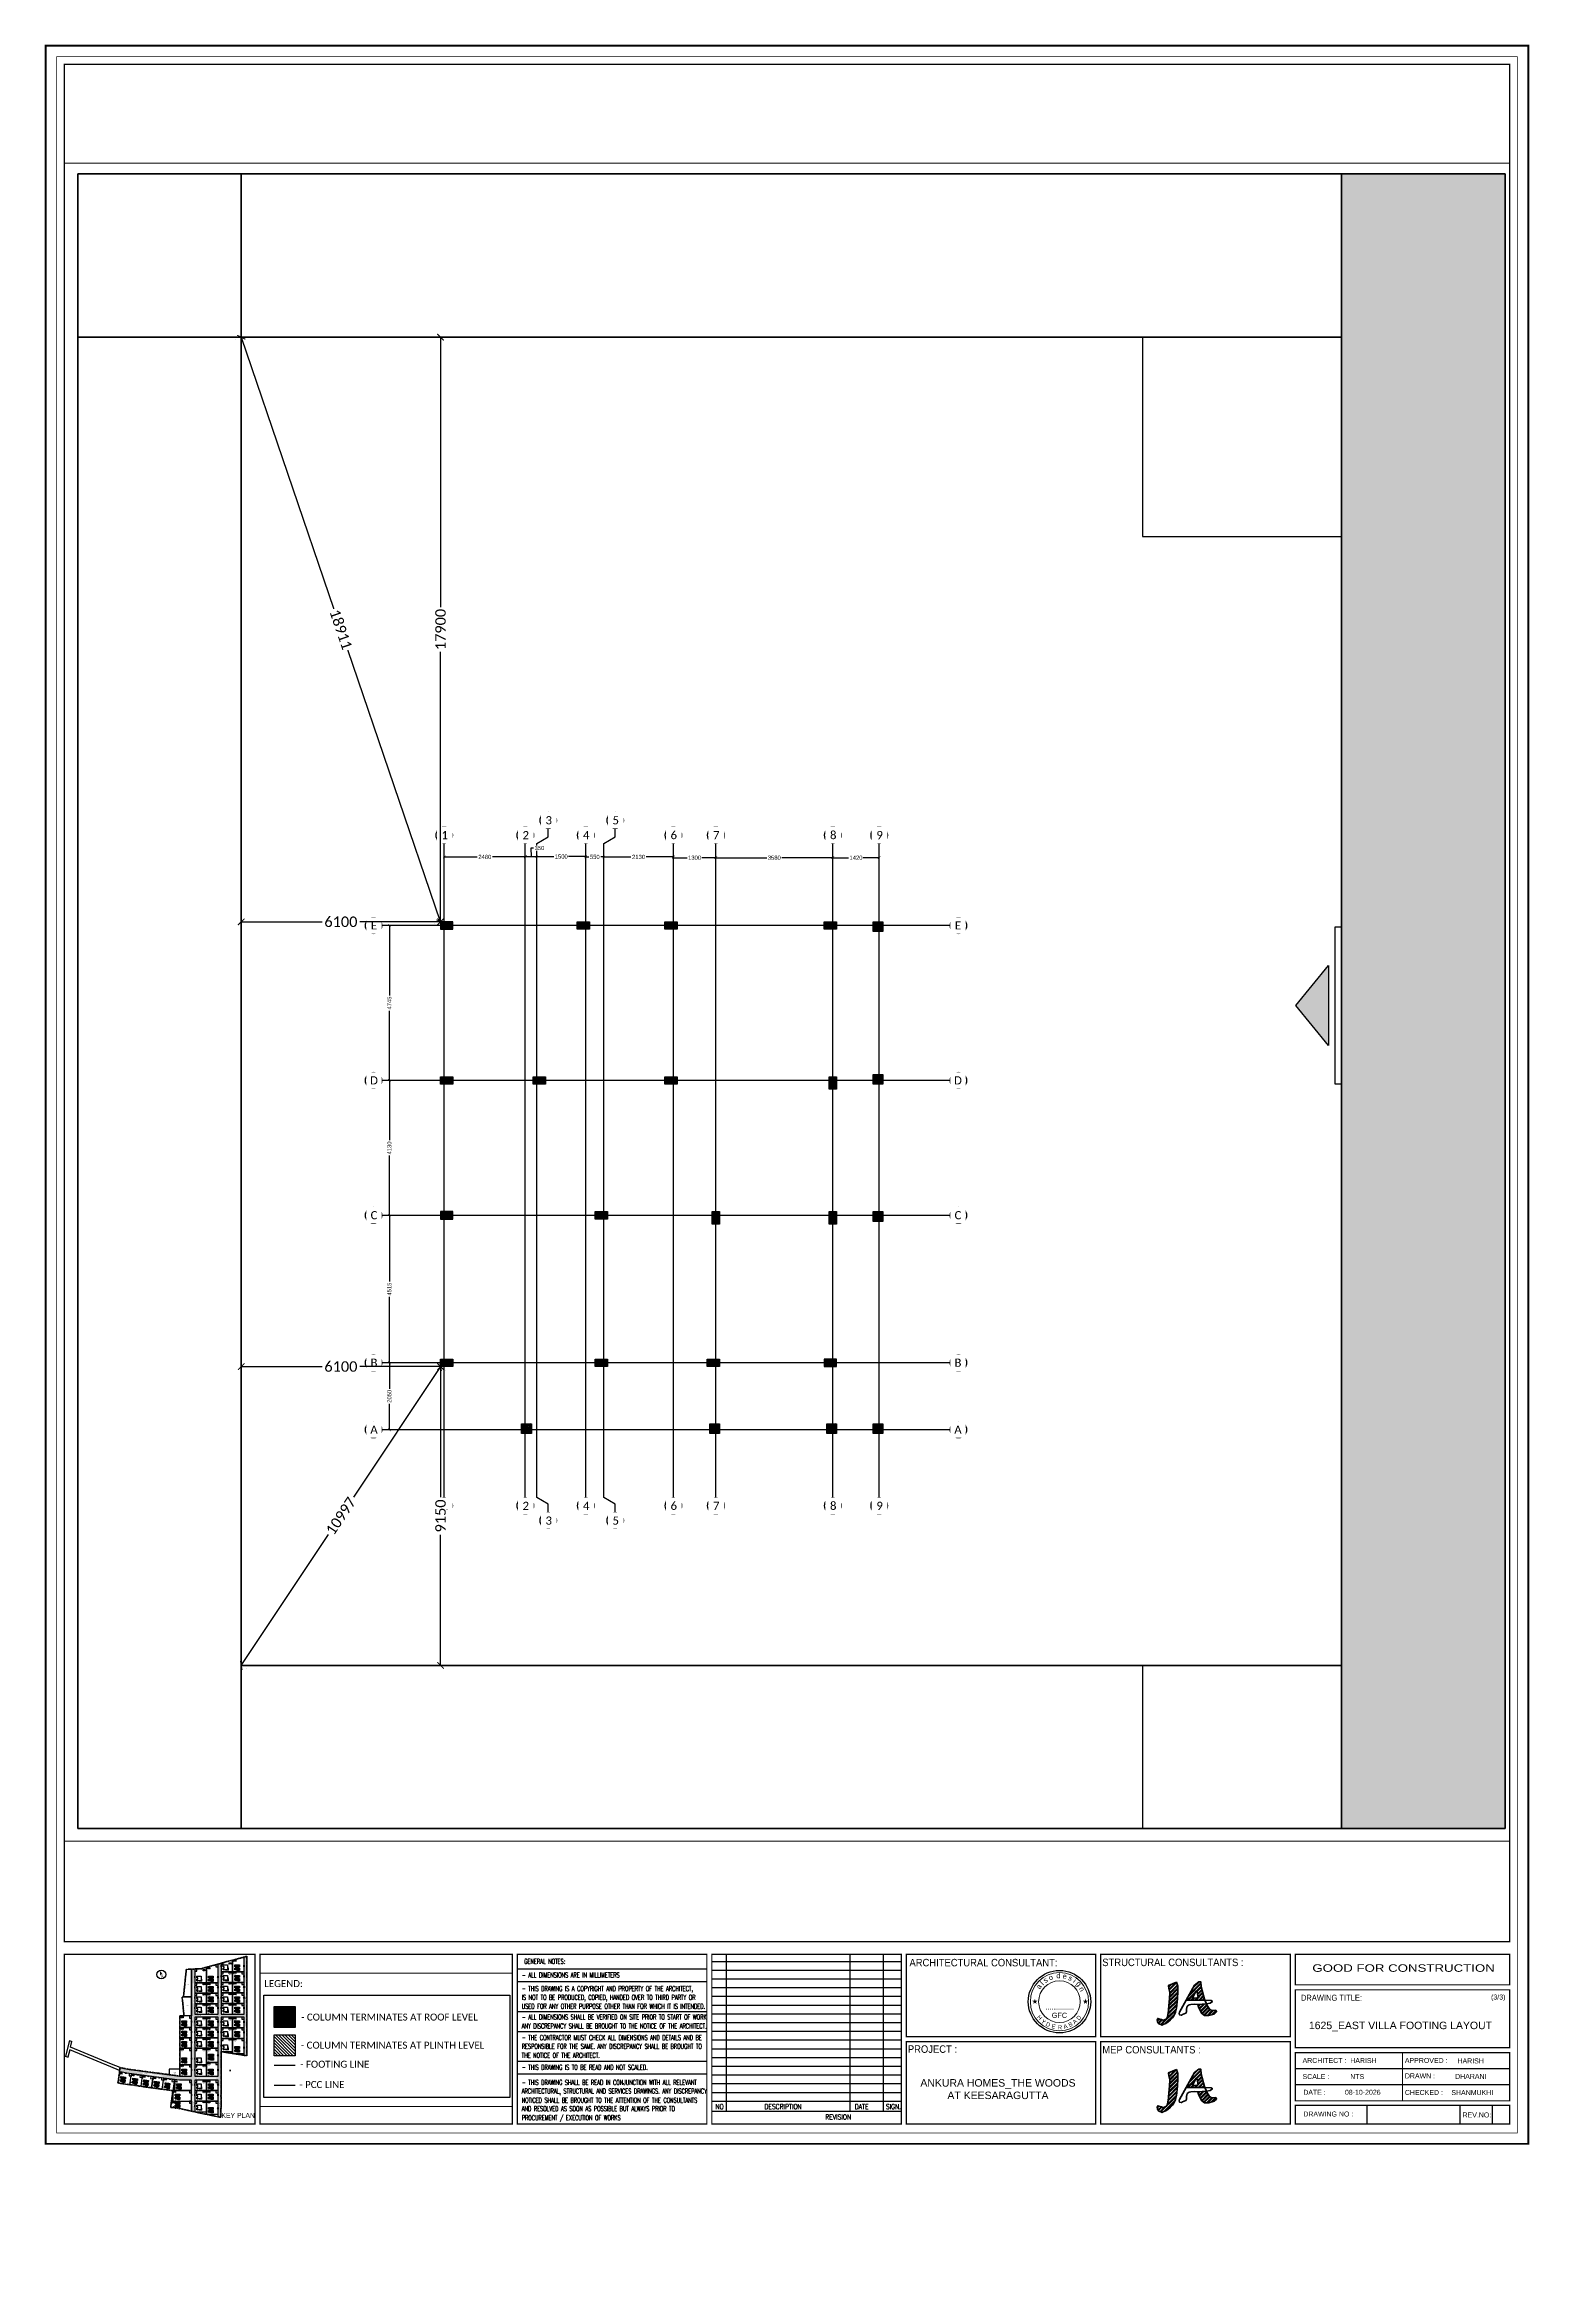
# Paper-space layout '3' of a CAD drawing. Header units: millimetres. Extents: x 0 to 297, y -27 to 421.
# The model-space entities are those that its viewports show. They can reach past a viewport. Long polylines and large blocks are cut down to what shows.
import ezdxf
from ezdxf.enums import TextEntityAlignment as Align
from ezdxf.xclip import XClip

# ---------------------------------------------------------------- set-up
doc = ezdxf.new("R2010")
doc.units = ezdxf.units.MM
doc.header["$LTSCALE"] = 150
doc.header["$XCLIPFRAME"] = 2
for name, pattern in [('1625E_Grid$0$DASHDOTX2', [50.8, 25.4, -12.7, 0, -12.7]), ('3BHK-W(SB)$0$HIDDEN', [0.375, 0.25, -0.125]), ('HIDDEN2', [4.7625, 3.175, -1.5875]), ('Site boundary$0$DASHDOT', [25.4, 12.7, -6.35, 0, -6.35]), ("Villa's Boundary$0$HIDDEN", [9.525, 6.35, -3.175])]:
    doc.linetypes.add(name, pattern=pattern)
for name, color, linetype in [('1625E_Columns$0$ad-Column', 3, 'Continuous'), ('1625E_Columns$0$ad-Column Hatch', 125, 'Continuous'), ('1625E_Columns$0$ad-RCC', 3, 'Continuous'), ('1625E_Columns$0$ad-RCC Hatch', 125, 'Continuous'), ('1625E_Grid$0$ad-Grid', 8, '1625E_Grid$0$DASHDOTX2'), ('1625E_Grid$0$ad-Text main', 7, 'Continuous'), ('ad-Column', 3, 'Continuous'), ('ad-Column Hatch', 125, 'Continuous'), ('ad-Footing line', 2, 'Continuous'), ('ad-PCC line', 8, 'HIDDEN2'), ('ad-RCC Hatch', 125, 'Continuous'), ('ad-Text', 7, 'Continuous'), ('ad-Text Title', 7, 'Continuous'), ('Plot Numbers$0$ad-Plot Areas-Sq.Mts', 7, 'Continuous'), ('Plot Numbers$0$ad-Plot Areas-Sq.Yds', 7, 'Continuous'), ('Plot Numbers$0$ad-Plot Numbers', 7, 'Continuous'), ("Plot's Boundary$0$ad-Entrance(1215)", 41, 'Continuous'), ("Plot's Boundary$0$ad-Entrance(1625)", 2, 'Continuous'), ("Plot's Boundary$0$ad-Parking", 2, 'Continuous'), ("Plot's Boundary$0$ad-Road", 8, 'Continuous'), ("Plot's Boundary$0$ad-Road Hatch", 8, 'Continuous'), ("Plot's Boundary$0$ad-Text", 7, 'Continuous'), ('Site boundary$0$ad-Elevation 10', 8, 'Continuous'), ('Site boundary$0$ad-Road', 2, 'Continuous'), ('The Woods_Key Plan$0$ad-Entrance(1625)', 2, 'Continuous'), ('The Woods_Key Plan$0$ad-Parking', 2, 'Continuous'), ('The Woods_Key Plan$0$ad-Plot Areas-Sq.Mts', 7, 'Continuous'), ('The Woods_Key Plan$0$ad-Road', 8, 'Continuous'), ('The Woods_Key Plan$0$ad-Road Hatch', 8, 'Continuous'), ('The Woods_Key Plan$0$ad-Text', 7, 'Continuous'), ("Villa's Boundary$0$ad-Dimension", 4, 'Continuous'), ("Villa's Boundary$0$ad-Plinth", 8, 'Continuous'), ("Villa's Boundary$0$ad-Plot Areas-Sq.Mts", 7, 'Continuous'), ("Villa's Boundary$0$ad-Verandah", 33, 'Continuous')]:
    doc.layers.add(name, color=color, linetype=linetype)
doc.layers.add('1625E_Grid$0$ad-Dimension', color=6, linetype='Continuous', lineweight=0, true_color=0xff00ff)
doc.layers.add('Site boundary$0$ad-Site Boundary', color=1, linetype='Site boundary$0$DASHDOT', lineweight=35, true_color=0xff0000)
for name, color, linetype, lineweight in [('A-ANNO-NOTE', 7, 'Continuous', 9), ('A3 Potrait Title$0$ad-GFC', 7, 'Continuous', 0), ('A3 Potrait Title$0$ad-Text Title', 255, 'Continuous', 0)]:
    doc.layers.add(name, color=color, linetype=linetype, lineweight=lineweight)
for name, color, linetype, true_color in [('ad-Dimension', 5, 'Continuous', 0x0000ff), ("Plot's Boundary$0$ad-Plot Boundary", 6, 'Continuous', 0xff00ff), ('The Woods_Key Plan$0$ad-Villa East', 1, 'Continuous', 0xff0000)]:
    doc.layers.add(name, color=color, linetype=linetype, true_color=true_color)
doc.styles.add('1625E_Grid$0$Standard', font='arial.ttf')
doc.styles.add('A3 Landscape Title$0$Arial_2', font='arial.ttf', dxfattribs={"height": 1})
doc.styles.add('A3 Potrait Title$0$Standard', font='arial.ttf')
doc.styles.add('A3 Potrait Title$0$TEXT1', font='simplex.shx', dxfattribs={"width": 0.75})
doc.styles.add('A3 Potrait Title$0$TEXT2', font='arial.ttf', dxfattribs={"width": 0.9})
doc.styles.add('Arial_12', font='arial.ttf', dxfattribs={"height": 2})
doc.styles.add('Arial_13', font='arial.ttf', dxfattribs={"height": 2.5})
doc.styles.add('Arial_2', font='arial.ttf', dxfattribs={"height": 1})
doc.styles.add('Plot Numbers$0$$0$grid_text', font='verdana.ttf', dxfattribs={"width": 0.9})
doc.styles.add('Plot Numbers$0$MtX_Century_Gothic', font='GOTHIC.TTF')
doc.styles.add("Plot's Boundary$0$MtX_Century_Gothic", font='GOTHIC.TTF')
doc.styles.add('Segoe UI Symbol', font='seguisym.ttf', dxfattribs={"height": 2})
doc.styles.add('Site boundary$0$6 A E W_Core_Typical$0$Standard', font='arial.ttf')
doc.styles.add('Site boundary$0$ROMANS-TITLE', font='arial.ttf', dxfattribs={"width": 0.8})
doc.styles.get("Standard").update_dxf_attribs({"font": 'calibril.ttf'})
doc.styles.add('The Woods_Key Plan$0$MtX_Century_Gothic', font='GOTHIC.TTF')
doc.styles.add("Villa's Boundary$0$MtX_Century_Gothic", font='GOTHIC.TTF')
doc.styles.add("Villa's Boundary$0$Standard", font='arial.ttf')
doc.dimstyles.new('1625E_Grid$0$A-75-DIM-INT (Framing)', dxfattribs={"dimscale": 100, "dimtxt": 1.6, "dimasz": 1, "dimexe": 1, "dimexo": 1, "dimgap": 0.5, "dimtad": 0, "dimdec": 0, "dimdsep": 46, "dimtxsty": '1625E_Grid$0$Standard', "dimblk": '1625E_Grid$0$_ArchTick', "dimcen": 0.025, "dimclrd": 5, "dimclre": 5, "dimclrt": 256, "dimazin": 2, "dimtfac": 1, "dimtdec": 0, "dimtmove": 1, "dimatfit": 0, "dimldrblk": '1625E_Grid$0$_ArchTick', "dimfxl": 1, "dimfxlon": 1, "dimtfill": 1, "dimtolj": 1, "dimtzin": 0, "dimarcsym": 0})
doc.dimstyles.new('A-75-DIM-INT (Framing)', dxfattribs={"dimscale": 100, "dimtxt": 1.6, "dimasz": 1, "dimexe": 1, "dimexo": 1, "dimgap": 0.5, "dimtad": 0, "dimdec": 0, "dimdsep": 46, "dimtxsty": 'Standard', "dimblk": 'ARCHTICK', "dimcen": 0.025, "dimclrd": 5, "dimclre": 5, "dimclrt": 256, "dimazin": 2, "dimtfac": 1, "dimtdec": 0, "dimtmove": 1, "dimatfit": 0, "dimldrblk": 'ARCHTICK', "dimfxl": 1, "dimfxlon": 1, "dimtfill": 1, "dimtolj": 1, "dimtzin": 0, "dimarcsym": 0})
doc.dimstyles.new("Villa's Boundary$0$A-100-DIM-INT (MM-FT)", dxfattribs={"dimscale": 50, "dimtxt": 2.4, "dimasz": 1, "dimexe": 5, "dimexo": 100, "dimgap": 1, "dimtad": 0, "dimdec": 0, "dimdsep": 46, "dimtxsty": "Villa's Boundary$0$Standard", "dimblk": "Villa's Boundary$0$_ArchTick", "dimcen": 0.025, "dimse1": 1, "dimse2": 1, "dimclrd": 256, "dimclre": 256, "dimclrt": 256, "dimazin": 2, "dimtfac": 1, "dimtdec": 0, "dimtix": 1, "dimtmove": 2, "dimatfit": 3, "dimldrblk": "Villa's Boundary$0$_ArchTick", "dimfxl": 1, "dimtolj": 1, "dimtzin": 0, "dimarcsym": 0})
pattern_1 = [(45, (-408644.413, 1870412.597), (-18.91914418, 18.91914418), []), (45, (-408631.8, 1870412.597), (-18.91914418, 18.91914418), [])]
pattern_2 = [(45, (-193247.7, -428758.8), (0, 2155.2615), [4572, -1524]), (135, (-192170.1, -427681.1), (2e-13, 2155.2615), [4572, -1524])]

# ---------------------------------------------------------------- blocks, each defined once
blk = doc.blocks.new('A3 Potrait Title')
for p, q in [((171.4, 36.5), (133.45, 36.5)), ((136.39, 6.5), (136.39, 38)), ((161.16, 6.5), (161.16, 38)), ((167.82, 6.5), (167.82, 38)), ((132.45, 34.98), (94.5, 34.98)), ((132.45, 32.48), (94.5, 32.48)), ((171.4, 34.75), (133.45, 34.75)), ((171.4, 33), (133.45, 33)), ((171.4, 31.25), (133.45, 31.25)), ((171.4, 29.5), (133.45, 29.5)), ((171.4, 27.75), (133.45, 27.75)), ((132.45, 26.48), (94.5, 26.48)), ((132.45, 22.48), (94.5, 22.48)), ((171.4, 26), (133.45, 26)), ((171.4, 24.25), (133.45, 24.25)), ((171.4, 22.5), (133.45, 22.5)), ((171.4, 20.75), (133.45, 20.75)), ((171.4, 19), (133.45, 19)), ((132.45, 16.48), (94.5, 16.48)), ((132.45, 13.98), (94.5, 13.98)), ((171.4, 17.25), (133.45, 17.25)), ((171.4, 17.25), (133.45, 17.25)), ((171.4, 15.5), (133.45, 15.5)), ((171.4, 15.5), (133.45, 15.5)), ((171.4, 13.75), (133.45, 13.75)), ((171.4, 13.75), (133.45, 13.75)), ((293.25, 15.04), (250.3, 15.04)), ((171.4, 12), (133.45, 12)), ((171.4, 10.25), (133.45, 10.25)), ((293.25, 11.83), (250.3, 11.83)), ((171.4, 8.5), (133.45, 8.5)), ((171.4, 6.5), (133.45, 6.5)), ((264.66, 7.72), (264.66, 4)), ((283.25, 7.72), (283.25, 4)), ((289.75, 7.62), (289.75, 3.9))]:
    blk.add_line(p, q)
for points, const_width in [([(0, 420.5), (0, 0), (297, 0), (297, 420.5)], 0.375), ([(2.2, 418.3), (2.2, 2.2), (294.8, 2.2), (294.8, 418.3)], 0.125), ([(293.25, 40.5), (293.25, 416.75), (3.75, 416.75), (3.75, 40.5)], 0.25), ([(41.95, 4), (3.75, 4), (3.75, 38), (41.95, 38)], 0.25), ([(42.95, 38), (93.5, 38), (93.5, 4), (42.95, 4)], 0.25), ([(132.45, 4), (132.45, 38), (94.5, 38), (94.5, 4)], 0.25), ([(171.4, 4), (133.45, 4), (133.45, 38), (171.4, 38)], 0.25), ([(172.4, 21.5), (210.35, 21.5), (210.35, 38), (172.4, 38)], 0.25), ([(211.35, 38), (249.3, 38), (249.3, 21.5), (211.35, 21.5)], 0.25), ([(250.3, 31.86), (293.25, 31.86), (293.25, 38), (250.3, 38)], 0.25), ([(250.3, 30.86), (293.25, 30.86), (293.25, 19.25), (250.3, 19.25)], 0.25), ([(172.4, 4), (210.35, 4), (210.35, 20.5), (172.4, 20.5)], 0.25), ([(211.35, 4), (249.3, 4), (249.3, 20.5), (211.35, 20.5)], 0.25), ([(250.3, 18.25), (293.25, 18.25), (293.25, 8.62), (250.3, 8.62)], 0.25), ([(250.3, 7.72), (293.25, 7.72), (293.25, 4), (250.3, 4)], 0.25)]:
    blk.add_lwpolyline(points, close=True, dxfattribs=dict(const_width=const_width))
at = {"layer": 'A3 Potrait Title$0$ad-Text Title', "color": 0}
blk.add_line((271.77, 8.62), (271.77, 18.25), dxfattribs=at)
at = {"layer": 'A3 Potrait Title$0$ad-GFC', "style": 'A3 Potrait Title$0$TEXT2', "width": 1.265945}
blk.add_text('GOOD FOR CONSTRUCTION', height=1.5, dxfattribs=at).set_placement((253.73, 34.48), (290.28, 34.48), align=Align.FIT)
at = {"layer": 'A3 Potrait Title$0$ad-Text Title'}
for s, height, style, width, p in [(' GENERAL NOTES:', 1, 'A3 Potrait Title$0$TEXT1', 0.6, (95.36, 36.07)), ('ARCHITECTURAL CONSULTANT:', 1.5, 'A3 Potrait Title$0$TEXT2', 0.9, (173.03, 35.57)), ('STRUCTURAL CONSULTANTS :', 1.5, 'A3 Potrait Title$0$TEXT2', 0.9, (211.66, 35.62)), ('- ALL DIMENSIONS ARE IN MILLIMETERS', 1, 'A3 Potrait Title$0$TEXT1', 0.6, (95.36, 33.32)), ('- THIS DRAWING IS A COPYRIGHT AND PROPERTY OF THE ARCHITECT,', 1, 'A3 Potrait Title$0$TEXT1', 0.6, (95.36, 30.62)), ('IS NOT TO BE PRODUCED, COPIED, HANDED OVER TO THIRD PARTY OR', 1, 'A3 Potrait Title$0$TEXT1', 0.6, (95.36, 28.85)), ('USED FOR ANY OTHER PURPOSE OTHER THAN FOR WHICH IT IS INTENDED.', 1, 'A3 Potrait Title$0$TEXT1', 0.6, (95.36, 27.08)), ('DRAWING TITLE:', 1.2, 'A3 Potrait Title$0$TEXT2', 0.9, (251.44, 28.68)), ('ANY DISCREPANCY SHALL BE BROUGHT TO THE NOTICE OF THE ARCHITECT.', 1, 'A3 Potrait Title$0$TEXT1', 0.6, (95.36, 23.1)), ('- ALL DIMENSIONS SHALL BE VERIFIED ON SITE PRIOR TO START OF WORK', 1, 'A3 Potrait Title$0$TEXT1', 0.6, (95.36, 24.91)), ('THE NOTICE OF THE ARCHITECT.', 1, 'A3 Potrait Title$0$TEXT1', 0.6, (95.36, 17.24)), ('- THE CONTRACTOR MUST CHECK ALL DIMENSIONS AND DETAILS AND BE', 1, 'A3 Potrait Title$0$TEXT1', 0.6, (95.36, 20.8)), ('RESPONSIBLE FOR THE SAME. ANY DISCREPANCY SHALL BE BROUGHT TO', 1, 'A3 Potrait Title$0$TEXT1', 0.6, (95.36, 19.04)), ('PROJECT :', 1.5, 'A3 Potrait Title$0$TEXT2', 0.9, (172.71, 18.24)), ('MEP CONSULTANTS :', 1.5, 'A3 Potrait Title$0$TEXT2', 0.9, (211.66, 18.12)), ('- THIS DRAWING IS TO BE READ AND NOT SCALED.', 1, 'A3 Potrait Title$0$TEXT1', 0.6, (95.36, 14.85)), ('ARCHITECTURAL, STRUCTURAL AND SERVICES DRAWINGS. ANY DISCREPANCY', 1, 'A3 Potrait Title$0$TEXT1', 0.6, (95.36, 10.06)), ('- THIS DRAWING SHALL BE READ IN CONJUNCTION WITH ALL RELEVANT', 1, 'A3 Potrait Title$0$TEXT1', 0.6, (95.36, 11.8)), ('NOTICED SHALL BE BROUGHT TO THE ATTENTION OF THE CONSULTANTS', 1, 'A3 Potrait Title$0$TEXT1', 0.6, (95.36, 8.25)), ('AND RESOLVED AS SOON AS POSSIBLE BUT ALWAYS PRIOR TO', 1, 'A3 Potrait Title$0$TEXT1', 0.6, (95.36, 6.54)), ('PROCUREMENT / EXECUTION OF WORKS', 1, 'A3 Potrait Title$0$TEXT1', 0.6, (95.36, 4.72))]:
    blk.add_text(s, height=height, dxfattribs=dict(at, style=style, width=width)).set_placement(p)
at = {"layer": 'A3 Potrait Title$0$ad-Text Title', "color": 0, "style": 'A3 Potrait Title$0$Standard'}
for s, p in [('ARCHITECT :', (251.77, 16.21)), ('SCALE :', (251.77, 12.99)), ('HARISH', (261.33, 16.19)), ('NTS', (261.33, 12.98)), ('APPROVED :', (272.27, 16.21)), ('DRAWN :', (272.27, 13.12)), ('HARISH', (282.81, 16.12)), ('DATE :', (251.92, 9.84)), ('CHECKED :', (272.27, 9.8)), ('DRAWING NO :', (251.92, 5.48)), ('REV.NO:', (283.82, 5.29))]:
    blk.add_text(s, height=1, dxfattribs=at).set_placement(p)
at = {"layer": 'A3 Potrait Title$0$ad-Text Title', "color": 8, "style": 'A3 Potrait Title$0$TEXT2', "width": 0.9}
blk.add_text('KEY PLAN', height=1, dxfattribs=at).set_placement((35.2, 5.2))
at = {"layer": 'A3 Potrait Title$0$ad-Text Title', "style": 'A3 Potrait Title$0$TEXT1', "width": 0.75}
for s, p in [('NO', (135, 6.97)), ('DESCRIPTION', (147.71, 6.97)), ('REVISION', (158.75, 4.89)), ('DATE', (163.47, 6.97)), ('SIGN.', (169.82, 6.97))]:
    blk.add_text(s, height=1, dxfattribs=at).set_placement(p, align=Align.CENTER)
blk = doc.blocks.new('zw$6506')
at = {"lineweight": 50, "true_color": 0xff007f, "transparency": 33554597}
h = blk.add_hatch(dxfattribs=at)
h.set_pattern_fill('ANSI32', color=230, scale=2.808998)
h.set_pattern_definition(pattern_1)
h.paths.add_polyline_path([(3, 243), (3, 299), (-13, 338), (-93, 304), (-87, 274), (-79, 234), (-83, 173), (-88, 102), (-94, 24), (-99, 15), (-100, -9), (-111, -29), (-133, -41), (-146, -42), (-163, -37), (-188, -30), (-199, -26), (-205, -39), (-203, -61), (-187, -80), (-168, -87), (-157, -92), (-139, -84), (-118, -76), (-98, -62), (-71, -38), (-52, -20), (-39, 0), (-22, 36), (-12, 76), (0, 171)])
h = blk.add_hatch(dxfattribs=at)
h.set_pattern_fill('ANSI32', color=230, scale=2.808998)
h.set_pattern_definition([(45, (-408656.098, 1870412.597), (-18.91914418, 18.91914418), []), (45, (-408643.485, 1870412.597), (-18.91914418, 18.91914418), [])])
h.paths.add_polyline_path([(236, 290), (231, 342), (212, 343), (168, 308), (86, 158), (273, 159), (269, 169)])
h.paths.add_polyline_path([(205, 183), (183, 179), (149, 181), (186, 250), (195, 238)], flags=16)
h = blk.add_hatch(dxfattribs=at)
h.set_pattern_fill('ANSI32', color=230, scale=2.808998)
h.set_pattern_definition(pattern_1)
h.paths.add_polyline_path([(318, 69), (292, 111), (288, 121), (201, 115), (209, 90), (239, 26), (270, 4), (314, 5), (367, 19), (390, 41), (382, 57), (344, 53)])
at = {"color": 30, "lineweight": 50, "true_color": 0xff7f00}
for points in [[(-188, -30), (-163, -37), (-146, -42), (-133, -41), (-111, -29), (-100, -9), (-99, 15), (-94, 24), (-88, 102), (-83, 173), (-79, 234), (-87, 274), (-93, 304), (-13, 338), (3, 299), (3, 243), (0, 171), (-12, 76), (-22, 36), (-39, 0), (-52, -20), (-71, -38), (-98, -62), (-118, -76), (-139, -84), (-157, -92), (-168, -87), (-187, -80), (-203, -61), (-205, -39), (-199, -26), (-188, -30)], [(20, 39), (168, 308), (212, 343), (231, 342), (236, 290), (269, 169), (292, 111), (318, 69), (344, 53), (382, 57), (390, 41), (367, 19), (314, 5), (270, 4), (239, 26), (209, 90), (201, 115), (168, 116), (132, 113), (117, 112), (97, 96), (90, 68), (89, 42), (83, 27), (66, 22), (48, 13), (37, 7), (17, 11), (16, 25), (20, 39)], [(149, 181), (186, 250), (195, 238), (205, 183), (183, 179), (149, 181)], [(86, 158), (273, 159), (336, 154), (349, 145), (327, 128), (288, 121), (201, 115)]]:
    blk.add_lwpolyline(points, dxfattribs=at)
blk = doc.blocks.new('The Woods_Key Plan$0$A$C4fb60e89')
at = {"layer": 'The Woods_Key Plan$0$ad-Road Hatch', "ltscale": 5, "transparency": 33554687}
h = blk.add_hatch(dxfattribs=at)
h.set_pattern_fill('AR-HBONE', color=256, scale=15)
h.set_pattern_definition(pattern_2)
h.paths.add_polyline_path([(175594, -250241), (169178, -249341), (167473, -249057), (167473, -138694), (101313, -138694), (101313, -199954), (101308, -237995), (101040, -268291), (101008, -280968), (101066, -293684), (101243, -311127), (100910, -319344), (100949, -333937), (100669, -366960), (100727, -390983), (100669, -404586), (100538, -420418), (100467, -428759), (92426, -427265), (92163, -427209), (92163, -321454), (24803, -321454), (24803, -412961), (15653, -411029), (15654, -321452), (-19535, -321452), (-34427, -319477), (-65207, -315395), (-171770, -301268), (-185854, -298333), (-193248, -296832), (-193244, -292908), (-191914, -285219), (-191839, -284679), (-183397, -286393), (-169723, -289243), (-53141, -304698), (-18730, -309262), (15653, -309262), (15653, 703), (24803, 1115), (24803, -129544), (92163, -129544), (92163, 15133), (101313, 17713), (101313, -129544), (167473, -129544), (167473, 35552), (175738, 37855), (175849, 28595), (175836, 25947), (175777, 14040), (175855, 2316), (175660, -18036), (175731, -34039), (175718, -46839), (175673, -63402), (175816, -82072), (175542, -106356), (175490, -124641), (175575, -145019), (175731, -168892), (175797, -181269), (175797, -192667), (175744, -208200), (175829, -223277), (175888, -234871)])
h.paths.add_polyline_path([(24803, -309264), (92163, -309264), (92163, -138694), (24803, -138694)], flags=16)
at = {"layer": 'The Woods_Key Plan$0$ad-Road', "ltscale": 5}
for points in [[(175594, -250241), (169178, -249341), (167473, -249057), (167473, -138694), (101313, -138694), (101313, -199954), (101308, -237995), (101040, -268291), (101008, -280968), (101066, -293684), (101243, -311127), (100910, -319344), (100949, -333937), (100669, -366960), (100727, -390983), (100669, -404586), (100538, -420418), (100467, -428759), (92426, -427265), (92163, -427209), (92163, -321454), (24803, -321454), (24803, -412961), (15653, -411029), (15654, -321452), (-19535, -321452), (-34427, -319477), (-65207, -315395), (-171770, -301268), (-185854, -298333), (-193248, -296832), (-193244, -292908), (-191914, -285219), (-191839, -284679), (-183397, -286393), (-169723, -289243), (-53141, -304698), (-18730, -309262), (15653, -309262), (15653, 703), (24803, 1115), (24803, -129544), (92163, -129544), (92163, 15133), (101313, 17713), (101313, -129544), (167473, -129544), (167473, 35552), (175738, 37855), (175849, 28595), (175836, 25947), (175777, 14040), (175855, 2316), (175660, -18036), (175731, -34039), (175718, -46839), (175673, -63402), (175816, -82072), (175542, -106356), (175490, -124641), (175575, -145019), (175731, -168892), (175797, -181269), (175797, -192667), (175744, -208200), (175829, -223277), (175888, -234871)], [(24803, -309264), (92163, -309264), (92163, -138694), (24803, -138694)]]:
    blk.add_lwpolyline(points, close=True, dxfattribs=at)
at = {"layer": 'The Woods_Key Plan$0$ad-Text', "linetype": 'Continuous', "char_height": 1250, "width": 56881.51, "attachment_point": 5, "style": 'The Woods_Key Plan$0$MtX_Century_Gothic', "bg_fill": 3, "box_fill_scale": 1.5, "bg_fill_color": 257, "bg_fill_transparency": 0}
for s, insert, rotation in [("\\pxqd;30' WIDE ROAD", (20228, -69124), 90), ("\\pxqd;30' WIDE ROAD", (96738, -69124), 90), ("\\pxqd;30' WIDE ROAD", (171095, -67965), 90), ("\\pxqd;30' WIDE ROAD", (20228, -194004), 90), ("\\pxqd;30' WIDE ROAD", (96738, -194004), 90), ("\\pxqd;30' WIDE ROAD", (172048, -194004), 90), ("\\pxqd;40' WIDE ROAD", (-97589, -305418), 352.0185398)]:
    blk.add_mtext(s, dxfattribs=dict(at, insert=insert, rotation=rotation))
at = {"layer": 'The Woods_Key Plan$0$ad-Text', "linetype": 'Continuous', "insert": (58483, -315359), "char_height": 1250, "width": 56881.51, "attachment_point": 5, "style": 'The Woods_Key Plan$0$MtX_Century_Gothic', "bg_fill": 3, "box_fill_scale": 1.5, "bg_fill_color": 257, "bg_fill_transparency": 0}
blk.add_mtext("\\pxqd;40' WIDE ROAD", dxfattribs=at)
at = {"layer": 'The Woods_Key Plan$0$ad-Text', "linetype": 'Continuous', "insert": (58483, -134119), "char_height": 1250, "width": 56347.04, "attachment_point": 5, "style": 'The Woods_Key Plan$0$MtX_Century_Gothic', "bg_fill": 3, "box_fill_scale": 1.5, "bg_fill_color": 257, "bg_fill_transparency": 0}
blk.add_mtext("\\pxqd;30' WIDE ROAD", dxfattribs=at)
at = {"layer": 'The Woods_Key Plan$0$ad-Text', "linetype": 'Continuous', "char_height": 1250, "width": 56881.51, "attachment_point": 5, "rotation": 90, "style": 'The Woods_Key Plan$0$MtX_Century_Gothic', "bg_fill": 3, "box_fill_scale": 1.5, "bg_fill_color": 257, "bg_fill_transparency": 0}
for insert in [(20228, -366657), (96738, -366657)]:
    blk.add_mtext("\\pxqd;30' WIDE ROAD", dxfattribs=dict(at, insert=insert))
blk = doc.blocks.new('The Woods_Key Plan$0$zw$944D')
at = {"layer": 'The Woods_Key Plan$0$ad-Parking', "ltscale": 5}
blk.add_lwpolyline([(0, 0), (6100, 0), (6100, 6100), (0, 6100)], close=True, dxfattribs=at)
blk = doc.blocks.new('The Woods_Key Plan$0$zw$2786')
at = {"layer": 'The Woods_Key Plan$0$ad-Parking', "ltscale": 5}
blk.add_lwpolyline([(113209, 95420), (119309, 95420), (119309, 98470), (113209, 98470)], close=True, dxfattribs=at)
for p in [(36699, 75772), (97959, 88153), (113209, 67633), (173269, 67633), (36699, 35263), (36699, 5213), (97959, 35263), (97959, 5213), (113209, 37003), (113209, 6373), (173269, 37003), (173269, 6373), (21449, -60456), (36699, -24837), (36699, -64037), (97959, -24837), (97959, -64037), (113209, -24257), (113209, -64037), (173269, -24257), (173269, -64037), (21449, -94087), (21449, -124137), (36699, -94087), (36699, -124137), (97959, -94087), (113209, -94667), (113209, -125297), (173269, -94667), (173269, -125297), (21448, -154187), (36699, -154187), (97959, -154187), (97959, -194857), (21448, -201555), (21449, -246797), (36699, -201557), (36699, -246797), (97959, -246797), (21449, -276847), (21449, -306897), (36699, -276847), (36699, -306897), (97959, -276847), (97959, -306897)]:
    blk.add_blockref('The Woods_Key Plan$0$zw$944D', p, dxfattribs=at)
at = {"layer": 'The Woods_Key Plan$0$ad-Parking', "ltscale": 5, "rotation": 352.3389705330779}
for p in [(-153946, -227439), (-122397, -231621), (-91200, -235757), (-60171, -239870), (-29405, -243950)]:
    blk.add_blockref('The Woods_Key Plan$0$zw$944D', p, dxfattribs=at)
blk = doc.blocks.new('The Woods_Key Plan$0$zw$1D4B')
at = {"ltscale": 5}
for points in [[(113203, -157238), (146289, -157238)], [(146289, -162977), (179369, -162977)], [(-22532, -238720), (-22532, -270747)], [(-26781, -270747), (-26781, -300797)], [(36699, -332204), (70379, -332207)], [(70379, -339333), (104059, -339333)]]:
    blk.add_lwpolyline(points, dxfattribs=at)
blk = doc.blocks.new('The Woods_Key Plan$0$zw$68CA')
at = {"layer": 'The Woods_Key Plan$0$ad-Entrance(1625)', "ltscale": 5}
h = blk.add_hatch(color=256, dxfattribs=at)
h.dxf.hatch_style = 1
h.paths.add_polyline_path([(-400, -1187.5), (-400, -3637.5), (-1400, -2412.5)])
for points in [[(-200, 0), (0, 0), (0, -4825), (-200, -4825)], [(-400, -1187.5), (-400, -3637.5), (-1400, -2412.5)]]:
    blk.add_lwpolyline(points, close=True, dxfattribs=at)
blk = doc.blocks.new('The Woods_Key Plan$0$zw$9E45')
at = {"layer": 'The Woods_Key Plan$0$ad-Entrance(1625)', "ltscale": 5, "xscale": -1}
for p in [(101313, 12546), (24803, -19824), (24803, -49874), (101313, -18084), (101313, -48714), (24803, -79924), (24803, -109974), (101313, -79344), (101313, -109974), (24803, -149174), (24803, -179224), (101313, -149754), (101313, -180384), (24803, -209274), (24803, -256644), (101313, -218425), (24803, -289694), (24803, -331934), (24803, -361984), (24803, -393391)]:
    blk.add_blockref('The Woods_Key Plan$0$zw$68CA', p, dxfattribs=at)
at = {"layer": 'The Woods_Key Plan$0$ad-Entrance(1625)', "ltscale": 5}
for p in [(167473, 12546), (92163, -19824), (92163, -49874), (167473, -18084), (167473, -48714), (92163, -79924), (92163, -109974), (167473, -79344), (167473, -109974), (15653, -149174), (15653, -179224), (92163, -149174), (92163, -179224), (167473, -149754), (167473, -180384), (15653, -209274), (15653, -256644), (92163, -209274), (92163, -246894), (167473, -224164), (15653, -289694), (92163, -289694), (15653, -331934), (15653, -361984), (15653, -387654), (92163, -331934), (92163, -361984), (92163, -400520)]:
    blk.add_blockref('The Woods_Key Plan$0$zw$68CA', p, dxfattribs=at)
for p, rotation in [((-177886, -299993), 78.19474085983224), ((-143324, -305039), 82.4486906149616), ((-111762, -309223), 82.4486906149616), ((-80578, -313357), 82.4486906149616), ((-49536, -317473), 82.4486906149616)]:
    blk.add_blockref('The Woods_Key Plan$0$zw$68CA', p, dxfattribs=dict(at, rotation=rotation))
blk = doc.blocks.new('Plot Numbers$0$A$Cbbea0351')
at = {"layer": 'Plot Numbers$0$ad-Plot Areas-Sq.Mts', "linetype": 'Continuous', "insert": (-169528, -79394), "char_height": 750, "width": 7261, "attachment_point": 5, "style": 'Plot Numbers$0$MtX_Century_Gothic', "bg_fill": 3, "box_fill_scale": 1.5, "bg_fill_color": 257, "bg_fill_transparency": 0}
blk.add_mtext('1561.77 Sq.Mts', dxfattribs=at)
at = {"layer": 'Plot Numbers$0$ad-Plot Numbers', "linetype": 'Continuous', "char_height": 2000, "width": 2981.72, "attachment_point": 5, "style": 'Plot Numbers$0$$0$grid_text', "bg_fill": 19, "box_fill_scale": 1.5, "bg_fill_color": 257, "bg_fill_transparency": 0}
for s, insert in [('14', (-124463, -40492)), ('17', (-124463, -141101)), ('42', (-48553, -140521)), ('45', (-48553, -241561)), ('10', (-187236, -270449)), ('09', (-187236, -317818)), ('21', (-124463, -270451)), ('22', (-124463, -317819)), ('01', (-364505, -340201)), ('25', (-124463, -423159))]:
    blk.add_mtext(s, dxfattribs=dict(at, insert=insert))
at = {"layer": 'Plot Numbers$0$ad-Plot Areas-Sq.Mts', "linetype": 'Continuous', "char_height": 750, "attachment_point": 5, "style": 'Plot Numbers$0$MtX_Century_Gothic', "bg_fill": 3, "box_fill_scale": 1.5, "bg_fill_color": 257, "bg_fill_transparency": 0}
for s, insert, width in [('1416.99 Sq.Mts', (-124558, -43402), 7305.59), ('1011.71 Sq.Mts', (-124558, -144011), 7238.71), ('1011.71 Sq.Mts', (-48648, -143431), 7238.71), ('1360.37 Sq.Mts', (-48648, -244471), 7238.71), ('1627.10 Sq.Mts', (-187141, -273359), 7278.84), ('1136.00 Sq.Mts', (-187141, -320727), 7238.71), ('1112.88 Sq.Mts', (-124558, -320729), 7305.59), ('1595.33 Sq.Mts', (-124558, -273361), 7283.3), ('1114.55 Sq.Mts', (-364600, -343111), 7385.85), ('1178.94 Sq.Mts', (-124558, -426069), 7278.84)]:
    blk.add_mtext(s, dxfattribs=dict(at, insert=insert, width=width))
at = {"layer": 'Plot Numbers$0$ad-Plot Areas-Sq.Yds', "linetype": 'Continuous', "insert": (-169528, -81025), "char_height": 750, "width": 7308.9, "attachment_point": 5, "style": 'Plot Numbers$0$MtX_Century_Gothic', "bg_fill": 3, "box_fill_scale": 1.5, "bg_fill_color": 257, "bg_fill_transparency": 0}
blk.add_mtext('1867.87 Sq.Yds', dxfattribs=at)
at = {"layer": 'Plot Numbers$0$ad-Plot Areas-Sq.Yds', "linetype": 'Continuous', "char_height": 750, "attachment_point": 5, "style": 'Plot Numbers$0$MtX_Century_Gothic', "bg_fill": 3, "box_fill_scale": 1.5, "bg_fill_color": 257, "bg_fill_transparency": 0}
for s, insert, width in [('1694.71 Sq.Yds', (-124558, -45034), 7519.04), ('1210 Sq.Yds', (-48648, -145062), 5810.83), ('1625 Sq.Yds', (-48648, -246102), 5833.13), ('1358.65 Sq.Yds', (-187141, -322359), 7350.18), ('1946 Sq.Yds', (-187141, -274991), 6066.06)]:
    blk.add_mtext(s, dxfattribs=dict(at, insert=insert, width=width))
at = {"layer": 'Plot Numbers$0$ad-Plot Numbers', "linetype": 'Continuous', "char_height": 2000, "width": 2981.72, "attachment_point": 5, "style": 'Plot Numbers$0$$0$grid_text', "bg_fill": 19, "box_fill_scale": 1.5, "bg_fill_color": 257, "bg_fill_transparency": 0}
for s, insert in [('30', (-110046, -270449)), ('29', (-110046, -311119)), ('02', (-330095, -344972)), ('24', (-124463, -393109))]:
    blk.add_mtext(s, dxfattribs=dict(at, insert=insert))
at = {"layer": 'Plot Numbers$0$ad-Plot Areas-Sq.Mts', "linetype": 'Continuous', "char_height": 750, "attachment_point": 5, "style": 'Plot Numbers$0$MtX_Century_Gothic', "bg_fill": 3, "box_fill_scale": 1.5, "bg_fill_color": 257, "bg_fill_transparency": 0}
for s, insert, width in [('1369.57 Sq.Mts', (-109951, -273359), 7385.85), ('1337.80 Sq.Mts', (-109951, -314029), 7305.59), ('1011.71 Sq.Mts', (-330189, -347882), 7305.59), ('1011.71 Sq.Mts', (-124558, -396019), 7243.17)]:
    blk.add_mtext(s, dxfattribs=dict(at, insert=insert, width=width))
at = {"layer": 'Plot Numbers$0$ad-Plot Numbers', "linetype": 'Continuous', "char_height": 2000, "width": 2981.72, "attachment_point": 5, "style": 'Plot Numbers$0$$0$grid_text', "bg_fill": 19, "box_fill_scale": 1.5, "bg_fill_color": 257, "bg_fill_transparency": 0}
for s, insert in [('37', (-110046, -34589)), ('41', (-48553, -109891)), ('11', (-187236, -240399)), ('44', (-48553, -210931))]:
    blk.add_mtext(s, dxfattribs=dict(at, insert=insert))
at = {"layer": 'Plot Numbers$0$ad-Plot Areas-Sq.Mts', "linetype": 'Continuous', "char_height": 750, "attachment_point": 5, "style": 'Plot Numbers$0$MtX_Century_Gothic', "bg_fill": 3, "box_fill_scale": 1.5, "bg_fill_color": 257, "bg_fill_transparency": 0}
for s, insert, width in [('1684.79 Sq.Mts', (-109951, -37546), 7278.84), ('1011.71 Sq.Mts', (-48648, -112801), 7261), ('1031.27 Sq.Mts', (-187141, -243309), 7278.84), ('1011.71 Sq.Mts', (-48648, -213841), 7261)]:
    blk.add_mtext(s, dxfattribs=dict(at, insert=insert, width=width))
at = {"layer": 'Plot Numbers$0$ad-Plot Areas-Sq.Yds', "linetype": 'Continuous', "char_height": 750, "attachment_point": 5, "style": 'Plot Numbers$0$MtX_Century_Gothic', "bg_fill": 3, "box_fill_scale": 1.5, "bg_fill_color": 257, "bg_fill_transparency": 0}
for s, insert, width in [('1331 Sq.Yds', (-124558, -322361), 5810.83), ('1638 Sq.Yds', (-109951, -274991), 5993.64), ('1333 Sq.Yds', (-364600, -344742), 5815.29)]:
    blk.add_mtext(s, dxfattribs=dict(at, insert=insert, width=width))
at = {"layer": 'Plot Numbers$0$ad-Plot Numbers', "linetype": 'Continuous', "char_height": 2000, "width": 2981.72, "attachment_point": 5, "style": 'Plot Numbers$0$$0$grid_text', "bg_fill": 19, "box_fill_scale": 1.5, "bg_fill_color": 257, "bg_fill_transparency": 0}
for s, insert in [('03', (-298457, -349460)), ('23', (-124463, -363059))]:
    blk.add_mtext(s, dxfattribs=dict(at, insert=insert))
at = {"layer": 'Plot Numbers$0$ad-Plot Areas-Sq.Mts', "linetype": 'Continuous', "char_height": 750, "attachment_point": 5, "style": 'Plot Numbers$0$MtX_Century_Gothic', "bg_fill": 3, "box_fill_scale": 1.5, "bg_fill_color": 257, "bg_fill_transparency": 0}
for insert, width in [((-298552, -352370), 7278.84), ((-124558, -365969), 7243.17)]:
    blk.add_mtext('1011.71 Sq.Mts', dxfattribs=dict(at, insert=insert, width=width))
at = {"layer": 'Plot Numbers$0$ad-Plot Areas-Sq.Yds', "linetype": 'Continuous', "char_height": 750, "attachment_point": 5, "style": 'Plot Numbers$0$MtX_Century_Gothic', "bg_fill": 3, "box_fill_scale": 1.5, "bg_fill_color": 257, "bg_fill_transparency": 0}
for s, insert, width in [('2015 Sq.Yds', (-109951, -39178), 5957.97), ('1210 Sq.Yds', (-48648, -114432), 5877.72), ('1233.39 Sq.Yds', (-187141, -244941), 7278.84), ('1210 Sq.Yds', (-48648, -215472), 5966.89), ('1908 Sq.Yds', (-124558, -274992), 6145.24), ('1600 Sq.Yds', (-109951, -315661), 5877.72)]:
    blk.add_mtext(s, dxfattribs=dict(at, insert=insert, width=width))
at = {"layer": 'Plot Numbers$0$ad-Plot Areas-Sq.Yds', "linetype": 'Continuous', "insert": (-330189, -349514), "char_height": 750, "width": 5922.3, "attachment_point": 5, "style": 'Plot Numbers$0$MtX_Century_Gothic', "bg_fill": 3, "box_fill_scale": 1.5, "bg_fill_color": 257, "bg_fill_transparency": 0}
blk.add_mtext('1210 Sq.Yds', dxfattribs=at)
at = {"layer": 'Plot Numbers$0$ad-Plot Numbers', "linetype": 'Continuous', "char_height": 2000, "width": 2981.72, "attachment_point": 5, "style": 'Plot Numbers$0$$0$grid_text', "bg_fill": 19, "box_fill_scale": 1.5, "bg_fill_color": 257, "bg_fill_transparency": 0}
for s, insert in [('40', (-48553, -79261)), ('43', (-48553, -180301)), ('49', (-34136, -140519)), ('12', (-187236, -210349)), ('20', (-124463, -240401)), ('04', (-267164, -353574)), ('27', (-110046, -393109))]:
    blk.add_mtext(s, dxfattribs=dict(at, insert=insert))
at = {"layer": 'Plot Numbers$0$ad-Plot Areas-Sq.Mts', "linetype": 'Continuous', "char_height": 750, "attachment_point": 5, "style": 'Plot Numbers$0$MtX_Century_Gothic', "bg_fill": 3, "box_fill_scale": 1.5, "bg_fill_color": 257, "bg_fill_transparency": 0}
for s, insert, width in [('1011.71 Sq.Mts', (-48648, -82171), 7278.84), ('1011.71 Sq.Mts', (-48648, -183211), 7283.3), ('1011.71 Sq.Mts', (-34041, -143429), 7314.51), ('1030.62 Sq.Mts', (-187141, -213259), 7243.17), ('1011.71 Sq.Mts', (-124558, -243311), 7278.84), ('1011.71 Sq.Mts', (-267259, -356484), 7385.85), ('1011.71 Sq.Mts', (-109951, -396019), 7278.84)]:
    blk.add_mtext(s, dxfattribs=dict(at, insert=insert, width=width))
at = {"layer": 'Plot Numbers$0$ad-Plot Numbers', "linetype": 'Continuous', "insert": (-187236, -176719), "char_height": 2000, "width": 2981.72, "attachment_point": 5, "style": 'Plot Numbers$0$$0$grid_text', "bg_fill": 19, "box_fill_scale": 1.5, "bg_fill_color": 257, "bg_fill_transparency": 0}
blk.add_mtext('12A', dxfattribs=at)
at = {"layer": 'Plot Numbers$0$ad-Plot Areas-Sq.Mts', "linetype": 'Continuous', "char_height": 750, "attachment_point": 5, "style": 'Plot Numbers$0$MtX_Century_Gothic', "bg_fill": 3, "box_fill_scale": 1.5, "bg_fill_color": 257, "bg_fill_transparency": 0}
for s, insert, width in [('1154.95 Sq.Mts', (-187141, -179629), 7238.71), ('1371.39 Sq.Mts', (-171533, -142883), 7350.18)]:
    blk.add_mtext(s, dxfattribs=dict(at, insert=insert, width=width))
at = {"layer": 'Plot Numbers$0$ad-Plot Areas-Sq.Yds', "linetype": 'Continuous', "char_height": 750, "attachment_point": 5, "style": 'Plot Numbers$0$MtX_Century_Gothic', "bg_fill": 3, "box_fill_scale": 1.5, "bg_fill_color": 257, "bg_fill_transparency": 0}
for s, insert, width in [('1210 Sq.Yds', (-48648, -83802), 5966.89), ('1210 Sq.Yds', (-48648, -184842), 5855.42), ('1210 Sq.Yds', (-34041, -145061), 5855.42), ('1232.62 Sq.Yds', (-187141, -214891), 7314.51), ('1210 Sq.Yds', (-124558, -244942), 5922.3), ('1210 Sq.Yds', (-298552, -354002), 5886.63)]:
    blk.add_mtext(s, dxfattribs=dict(at, insert=insert, width=width))
at = {"layer": 'Plot Numbers$0$ad-Plot Numbers', "linetype": 'Continuous', "char_height": 2000, "width": 2981.72, "attachment_point": 5, "style": 'Plot Numbers$0$$0$grid_text', "bg_fill": 19, "box_fill_scale": 1.5, "bg_fill_color": 257, "bg_fill_transparency": 0}
for s, insert in [('05', (-235962, -357659)), ('28', (-110046, -363059)), ('26', (-110046, -423159))]:
    blk.add_mtext(s, dxfattribs=dict(at, insert=insert))
at = {"layer": 'Plot Numbers$0$ad-Plot Areas-Sq.Mts', "linetype": 'Continuous', "char_height": 750, "attachment_point": 5, "style": 'Plot Numbers$0$MtX_Century_Gothic', "bg_fill": 3, "box_fill_scale": 1.5, "bg_fill_color": 257, "bg_fill_transparency": 0}
for s, insert, width in [('1011.71 Sq.Mts', (-236057, -360569), 7421.52), ('1011.71 Sq.Mts', (-109951, -365969), 7278.84), ('1417.23 Sq.Mts', (-109951, -426069), 7278.84)]:
    blk.add_mtext(s, dxfattribs=dict(at, insert=insert, width=width))
at = {"layer": 'Plot Numbers$0$ad-Plot Areas-Sq.Yds', "linetype": 'Continuous', "char_height": 750, "attachment_point": 5, "style": 'Plot Numbers$0$MtX_Century_Gothic', "bg_fill": 3, "box_fill_scale": 1.5, "bg_fill_color": 257, "bg_fill_transparency": 0}
for s, insert, width in [('1381.32 Sq.Yds', (-187141, -181260), 7261), ('1640.18 Sq.Yds', (-171533, -144515), 7294.16)]:
    blk.add_mtext(s, dxfattribs=dict(at, insert=insert, width=width))
at = {"layer": 'Plot Numbers$0$ad-Plot Numbers', "linetype": 'Continuous', "char_height": 2000, "width": 2981.72, "attachment_point": 5, "style": 'Plot Numbers$0$$0$grid_text', "bg_fill": 19, "box_fill_scale": 1.5, "bg_fill_color": 257, "bg_fill_transparency": 0}
for s, insert in [('39', (-48553, -48631)), ('50', (-34136, -109889)), ('48', (-34136, -180299)), ('31', (-110046, -240399))]:
    blk.add_mtext(s, dxfattribs=dict(at, insert=insert))
at = {"layer": 'Plot Numbers$0$ad-Plot Areas-Sq.Mts', "linetype": 'Continuous', "char_height": 750, "attachment_point": 5, "style": 'Plot Numbers$0$MtX_Century_Gothic', "bg_fill": 3, "box_fill_scale": 1.5, "bg_fill_color": 257, "bg_fill_transparency": 0}
for insert, width in [((-48648, -51541), 7385.85), ((-34041, -112799), 7238.71), ((-34041, -183209), 7238.71)]:
    blk.add_mtext('1011.71 Sq.Mts', dxfattribs=dict(at, insert=insert, width=width))
at = {"layer": 'Plot Numbers$0$ad-Plot Areas-Sq.Yds', "linetype": 'Continuous', "char_height": 750, "attachment_point": 5, "style": 'Plot Numbers$0$MtX_Century_Gothic', "bg_fill": 3, "box_fill_scale": 1.5, "bg_fill_color": 257, "bg_fill_transparency": 0}
for s, insert, width in [('1210 Sq.Yds', (-267259, -358115), 5829.56), ('1410 Sq.Yds', (-124558, -427701), 5886.63)]:
    blk.add_mtext(s, dxfattribs=dict(at, insert=insert, width=width))
at = {"layer": 'Plot Numbers$0$ad-Plot Numbers', "linetype": 'Continuous', "char_height": 2000, "width": 2981.72, "attachment_point": 5, "style": 'Plot Numbers$0$$0$grid_text', "bg_fill": 19, "box_fill_scale": 1.5, "bg_fill_color": 257, "bg_fill_transparency": 0}
for s, insert in [('19', (-124463, -210351)), ('08', (-205698, -363059))]:
    blk.add_mtext(s, dxfattribs=dict(at, insert=insert))
at = {"layer": 'Plot Numbers$0$ad-Plot Areas-Sq.Mts', "linetype": 'Continuous', "char_height": 750, "attachment_point": 5, "style": 'Plot Numbers$0$MtX_Century_Gothic', "bg_fill": 3, "box_fill_scale": 1.5, "bg_fill_color": 257, "bg_fill_transparency": 0}
for s, insert, width in [('1011.71 Sq.Mts', (-124558, -213261), 7238.71), ('1587.80 Sq.Mts', (-205604, -365969), 7350.18)]:
    blk.add_mtext(s, dxfattribs=dict(at, insert=insert, width=width))
at = {"layer": 'Plot Numbers$0$ad-Plot Areas-Sq.Yds', "linetype": 'Continuous', "char_height": 750, "attachment_point": 5, "style": 'Plot Numbers$0$MtX_Century_Gothic', "bg_fill": 3, "box_fill_scale": 1.5, "bg_fill_color": 257, "bg_fill_transparency": 0}
for insert, width in [((-48648, -53172), 5922.3), ((-34041, -114431), 5877.72), ((-34041, -184841), 5900.01), ((-124558, -397651), 5815.29)]:
    blk.add_mtext('1210 Sq.Yds', dxfattribs=dict(at, insert=insert, width=width))
for insert, width in [((-124558, -214892), 5833.13), ((-124558, -367601), 5957.97)]:
    blk.add_mtext('1210 Sq.Yds', dxfattribs=dict(at, insert=insert, width=width))
at = {"layer": 'Plot Numbers$0$ad-Plot Numbers', "linetype": 'Continuous', "char_height": 2000, "width": 2981.72, "attachment_point": 5, "style": 'Plot Numbers$0$$0$grid_text', "bg_fill": 19, "box_fill_scale": 1.5, "bg_fill_color": 257, "bg_fill_transparency": 0}
for s, insert in [('51', (-34136, -79259)), ('47', (-34136, -210929)), ('07', (-209609, -393109))]:
    blk.add_mtext(s, dxfattribs=dict(at, insert=insert))
at = {"layer": 'Plot Numbers$0$ad-Plot Areas-Sq.Mts', "linetype": 'Continuous', "char_height": 750, "attachment_point": 5, "style": 'Plot Numbers$0$MtX_Century_Gothic', "bg_fill": 3, "box_fill_scale": 1.5, "bg_fill_color": 257, "bg_fill_transparency": 0}
for s, insert, width in [('1011.71 Sq.Mts', (-34041, -82169), 7261), ('1011.71 Sq.Mts', (-109951, -243309), 7238.71), ('1011.71 Sq.Mts', (-34041, -213839), 7286.09), ('1692.32 Sq.Mts', (-209514, -396019), 7385.85)]:
    blk.add_mtext(s, dxfattribs=dict(at, insert=insert, width=width))
at = {"layer": 'Plot Numbers$0$ad-Plot Areas-Sq.Yds', "linetype": 'Continuous', "insert": (-109951, -367601), "char_height": 750, "width": 5815.29, "attachment_point": 5, "style": 'Plot Numbers$0$MtX_Century_Gothic', "bg_fill": 3, "box_fill_scale": 1.5, "bg_fill_color": 257, "bg_fill_transparency": 0}
blk.add_mtext('1210 Sq.Yds', dxfattribs=at)
at = {"layer": 'Plot Numbers$0$ad-Plot Numbers', "linetype": 'Continuous', "insert": (-124463, -180301), "char_height": 2000, "width": 2981.72, "attachment_point": 5, "style": 'Plot Numbers$0$$0$grid_text', "bg_fill": 19, "box_fill_scale": 1.5, "bg_fill_color": 257, "bg_fill_transparency": 0}
blk.add_mtext('18', dxfattribs=at)
at = {"layer": 'Plot Numbers$0$ad-Plot Areas-Sq.Mts', "linetype": 'Continuous', "insert": (-124558, -183211), "char_height": 750, "width": 7278.84, "attachment_point": 5, "style": 'Plot Numbers$0$MtX_Century_Gothic', "bg_fill": 3, "box_fill_scale": 1.5, "bg_fill_color": 257, "bg_fill_transparency": 0}
blk.add_mtext('1011.71 Sq.Mts', dxfattribs=at)
at = {"layer": 'Plot Numbers$0$ad-Plot Areas-Sq.Yds', "linetype": 'Continuous', "char_height": 750, "attachment_point": 5, "style": 'Plot Numbers$0$MtX_Century_Gothic', "bg_fill": 3, "box_fill_scale": 1.5, "bg_fill_color": 257, "bg_fill_transparency": 0}
for insert, width in [((-34041, -83801), 5922.3), ((-109951, -244941), 5833.13), ((-34041, -215471), 5835.91), ((-236057, -362201), 5850.96), ((-109951, -397651), 5850.96)]:
    blk.add_mtext('1210 Sq.Yds', dxfattribs=dict(at, insert=insert, width=width))
at = {"layer": 'Plot Numbers$0$ad-Plot Numbers', "linetype": 'Continuous', "insert": (-213749, -423159), "char_height": 2000, "width": 2981.72, "attachment_point": 5, "style": 'Plot Numbers$0$$0$grid_text', "bg_fill": 19, "box_fill_scale": 1.5, "bg_fill_color": 257, "bg_fill_transparency": 0}
blk.add_mtext('06', dxfattribs=at)
at = {"layer": 'Plot Numbers$0$ad-Plot Areas-Sq.Mts', "linetype": 'Continuous', "insert": (-213654, -426069), "char_height": 750, "width": 7278.84, "attachment_point": 5, "style": 'Plot Numbers$0$MtX_Century_Gothic', "bg_fill": 3, "box_fill_scale": 1.5, "bg_fill_color": 257, "bg_fill_transparency": 0}
blk.add_mtext('1386.29 Sq.Mts', dxfattribs=at)
at = {"layer": 'Plot Numbers$0$ad-Plot Areas-Sq.Yds', "linetype": 'Continuous', "char_height": 750, "attachment_point": 5, "style": 'Plot Numbers$0$MtX_Century_Gothic', "bg_fill": 3, "box_fill_scale": 1.5, "bg_fill_color": 257, "bg_fill_transparency": 0}
for s, insert, width in [('1210 Sq.Yds', (-124558, -184842), 5815.29), ('1899 Sq.Yds', (-205604, -367601), 5886.63), ('1695 Sq.Yds', (-109951, -427701), 5850.96)]:
    blk.add_mtext(s, dxfattribs=dict(at, insert=insert, width=width))
at = {"layer": 'Plot Numbers$0$ad-Plot Numbers', "linetype": 'Continuous', "char_height": 2000, "width": 2981.72, "attachment_point": 5, "style": 'Plot Numbers$0$$0$grid_text', "bg_fill": 19, "box_fill_scale": 1.5, "bg_fill_color": 257, "bg_fill_transparency": 0}
for s, insert in [('52', (-34136, -48629)), ('46', (-34136, -241559))]:
    blk.add_mtext(s, dxfattribs=dict(at, insert=insert))
at = {"layer": 'Plot Numbers$0$ad-Plot Areas-Sq.Mts', "linetype": 'Continuous', "char_height": 750, "attachment_point": 5, "style": 'Plot Numbers$0$MtX_Century_Gothic', "bg_fill": 3, "box_fill_scale": 1.5, "bg_fill_color": 257, "bg_fill_transparency": 0}
for s, insert, width in [('1011.71 Sq.Mts', (-34041, -51539), 7261), ('1534.29 Sq.Mts', (-34041, -244469), 7283.3)]:
    blk.add_mtext(s, dxfattribs=dict(at, insert=insert, width=width))
at = {"layer": 'Plot Numbers$0$ad-Plot Areas-Sq.Yds', "linetype": 'Continuous', "insert": (-209514, -397651), "char_height": 750, "width": 5850.96, "attachment_point": 5, "style": 'Plot Numbers$0$MtX_Century_Gothic', "bg_fill": 3, "box_fill_scale": 1.5, "bg_fill_color": 257, "bg_fill_transparency": 0}
blk.add_mtext('2024 Sq.Yds', dxfattribs=at)
at = {"layer": 'Plot Numbers$0$ad-Plot Numbers', "linetype": 'Continuous', "char_height": 2000, "width": 2981.72, "attachment_point": 5, "style": 'Plot Numbers$0$$0$grid_text', "bg_fill": 19, "box_fill_scale": 1.5, "bg_fill_color": 257, "bg_fill_transparency": 0}
for s, insert in [('53', (-34136, -13662)), ('32', (-110046, -210349))]:
    blk.add_mtext(s, dxfattribs=dict(at, insert=insert))
at = {"layer": 'Plot Numbers$0$ad-Plot Areas-Sq.Mts', "linetype": 'Continuous', "char_height": 750, "width": 7283.3, "attachment_point": 5, "style": 'Plot Numbers$0$MtX_Century_Gothic', "bg_fill": 3, "box_fill_scale": 1.5, "bg_fill_color": 257, "bg_fill_transparency": 0}
for s, insert in [('1259.20 Sq.Mts', (-34041, -16572)), ('1011.71 Sq.Mts', (-109951, -213259))]:
    blk.add_mtext(s, dxfattribs=dict(at, insert=insert))
at = {"layer": 'Plot Numbers$0$ad-Plot Areas-Sq.Yds', "linetype": 'Continuous', "char_height": 750, "attachment_point": 5, "style": 'Plot Numbers$0$MtX_Century_Gothic', "bg_fill": 3, "box_fill_scale": 1.5, "bg_fill_color": 257, "bg_fill_transparency": 0}
for s, insert, width in [('1210 Sq.Yds', (-34041, -53171), 5810.83), ('1835 Sq.Yds', (-34041, -246101), 5900.01), ('1658 Sq.Yds', (-213654, -427701), 5815.29)]:
    blk.add_mtext(s, dxfattribs=dict(at, insert=insert, width=width))
at = {"layer": 'Plot Numbers$0$ad-Plot Areas-Sq.Yds', "linetype": 'Continuous', "char_height": 750, "width": 5810.83, "attachment_point": 5, "style": 'Plot Numbers$0$MtX_Century_Gothic', "bg_fill": 3, "box_fill_scale": 1.5, "bg_fill_color": 257, "bg_fill_transparency": 0}
for s, insert in [('1506 Sq.Yds', (-34041, -18204)), ('1210 Sq.Yds', (-109951, -214891))]:
    blk.add_mtext(s, dxfattribs=dict(at, insert=insert))
at = {"layer": 'Plot Numbers$0$ad-Plot Numbers', "linetype": 'Continuous', "char_height": 2000, "width": 2981.72, "attachment_point": 5, "style": 'Plot Numbers$0$$0$grid_text', "bg_fill": 19, "box_fill_scale": 1.5, "bg_fill_color": 257, "bg_fill_transparency": 0}
for s, insert in [('38', (-48553, -21272)), ('33', (-110046, -180299))]:
    blk.add_mtext(s, dxfattribs=dict(at, insert=insert))
at = {"layer": 'Plot Numbers$0$ad-Plot Areas-Sq.Mts', "linetype": 'Continuous', "char_height": 750, "attachment_point": 5, "style": 'Plot Numbers$0$MtX_Century_Gothic', "bg_fill": 3, "box_fill_scale": 1.5, "bg_fill_color": 257, "bg_fill_transparency": 0}
for s, insert, width in [('969.90 Sq.Mts', (-48648, -24182), 6703.66), ('1011.71 Sq.Mts', (-109951, -183209), 7238.71)]:
    blk.add_mtext(s, dxfattribs=dict(at, insert=insert, width=width))
at = {"layer": 'Plot Numbers$0$ad-Plot Areas-Sq.Yds', "linetype": 'Continuous', "insert": (-124558, -145642), "char_height": 750, "width": 5855.42, "attachment_point": 5, "style": 'Plot Numbers$0$MtX_Century_Gothic', "bg_fill": 3, "box_fill_scale": 1.5, "bg_fill_color": 257, "bg_fill_transparency": 0}
blk.add_mtext('1210 Sq.Yds', dxfattribs=at)
at = {"layer": 'Plot Numbers$0$ad-Plot Areas-Sq.Yds', "linetype": 'Continuous', "char_height": 750, "attachment_point": 5, "style": 'Plot Numbers$0$MtX_Century_Gothic', "bg_fill": 3, "box_fill_scale": 1.5, "bg_fill_color": 257, "bg_fill_transparency": 0}
for s, insert, width in [('1160 Sq.Yds', (-48648, -25813), 5833.13), ('1210 Sq.Yds', (-109951, -184841), 5922.3)]:
    blk.add_mtext(s, dxfattribs=dict(at, insert=insert, width=width))
at = {"layer": 'Plot Numbers$0$ad-Plot Numbers', "linetype": 'Continuous', "insert": (-124463, -111051), "char_height": 2000, "width": 2981.72, "attachment_point": 5, "style": 'Plot Numbers$0$$0$grid_text', "bg_fill": 19, "box_fill_scale": 1.5, "bg_fill_color": 257, "bg_fill_transparency": 0}
blk.add_mtext('16', dxfattribs=at)
at = {"layer": 'Plot Numbers$0$ad-Plot Areas-Sq.Mts', "linetype": 'Continuous', "insert": (-124558, -113961), "char_height": 750, "width": 7261, "attachment_point": 5, "style": 'Plot Numbers$0$MtX_Century_Gothic', "bg_fill": 3, "box_fill_scale": 1.5, "bg_fill_color": 257, "bg_fill_transparency": 0}
blk.add_mtext('1011.71 Sq.Mts', dxfattribs=at)
at = {"layer": 'Plot Numbers$0$ad-Plot Areas-Sq.Yds', "linetype": 'Continuous', "insert": (-124558, -115592), "char_height": 750, "width": 5810.83, "attachment_point": 5, "style": 'Plot Numbers$0$MtX_Century_Gothic', "bg_fill": 3, "box_fill_scale": 1.5, "bg_fill_color": 257, "bg_fill_transparency": 0}
blk.add_mtext('1210 Sq.Yds', dxfattribs=at)
at = {"layer": 'Plot Numbers$0$ad-Plot Numbers', "linetype": 'Continuous', "char_height": 2000, "width": 2981.72, "attachment_point": 5, "style": 'Plot Numbers$0$$0$grid_text', "bg_fill": 19, "box_fill_scale": 1.5, "bg_fill_color": 257, "bg_fill_transparency": 0}
for s, insert in [('15', (-124463, -81001)), ('34', (-110046, -141099))]:
    blk.add_mtext(s, dxfattribs=dict(at, insert=insert))
at = {"layer": 'Plot Numbers$0$ad-Plot Areas-Sq.Mts', "linetype": 'Continuous', "char_height": 750, "attachment_point": 5, "style": 'Plot Numbers$0$MtX_Century_Gothic', "bg_fill": 3, "box_fill_scale": 1.5, "bg_fill_color": 257, "bg_fill_transparency": 0}
for insert, width in [((-124558, -83911), 7305.59), ((-109951, -144009), 7261)]:
    blk.add_mtext('1011.71 Sq.Mts', dxfattribs=dict(at, insert=insert, width=width))
at = {"layer": 'Plot Numbers$0$ad-Plot Areas-Sq.Yds', "linetype": 'Continuous', "char_height": 750, "attachment_point": 5, "style": 'Plot Numbers$0$MtX_Century_Gothic', "bg_fill": 3, "box_fill_scale": 1.5, "bg_fill_color": 257, "bg_fill_transparency": 0}
for insert, width in [((-124558, -85542), 5833.13), ((-109951, -145641), 5922.3)]:
    blk.add_mtext('1210 Sq.Yds', dxfattribs=dict(at, insert=insert, width=width))
at = {"layer": 'Plot Numbers$0$ad-Plot Numbers', "linetype": 'Continuous', "insert": (-110046, -111049), "char_height": 2000, "width": 2981.72, "attachment_point": 5, "style": 'Plot Numbers$0$$0$grid_text', "bg_fill": 19, "box_fill_scale": 1.5, "bg_fill_color": 257, "bg_fill_transparency": 0}
blk.add_mtext('35', dxfattribs=at)
at = {"layer": 'Plot Numbers$0$ad-Plot Areas-Sq.Mts', "linetype": 'Continuous', "insert": (-109951, -113959), "char_height": 750, "width": 7305.59, "attachment_point": 5, "style": 'Plot Numbers$0$MtX_Century_Gothic', "bg_fill": 3, "box_fill_scale": 1.5, "bg_fill_color": 257, "bg_fill_transparency": 0}
blk.add_mtext('1011.71 Sq.Mts', dxfattribs=at)
at = {"layer": 'Plot Numbers$0$ad-Plot Areas-Sq.Yds', "linetype": 'Continuous', "insert": (-109951, -115591), "char_height": 750, "width": 5877.72, "attachment_point": 5, "style": 'Plot Numbers$0$MtX_Century_Gothic', "bg_fill": 3, "box_fill_scale": 1.5, "bg_fill_color": 257, "bg_fill_transparency": 0}
blk.add_mtext('1210 Sq.Yds', dxfattribs=at)
at = {"layer": 'Plot Numbers$0$ad-Plot Numbers', "linetype": 'Continuous', "insert": (-110046, -80999), "char_height": 2000, "width": 2981.72, "attachment_point": 5, "style": 'Plot Numbers$0$$0$grid_text', "bg_fill": 19, "box_fill_scale": 1.5, "bg_fill_color": 257, "bg_fill_transparency": 0}
blk.add_mtext('36', dxfattribs=at)
at = {"layer": 'Plot Numbers$0$ad-Plot Areas-Sq.Mts', "linetype": 'Continuous', "insert": (-109951, -83909), "char_height": 750, "width": 7305.59, "attachment_point": 5, "style": 'Plot Numbers$0$MtX_Century_Gothic', "bg_fill": 3, "box_fill_scale": 1.5, "bg_fill_color": 257, "bg_fill_transparency": 0}
blk.add_mtext('1011.71 Sq.Mts', dxfattribs=at)
at = {"layer": 'Plot Numbers$0$ad-Plot Areas-Sq.Yds', "linetype": 'Continuous', "insert": (-109951, -85541), "char_height": 750, "width": 5855.42, "attachment_point": 5, "style": 'Plot Numbers$0$MtX_Century_Gothic', "bg_fill": 3, "box_fill_scale": 1.5, "bg_fill_color": 257, "bg_fill_transparency": 0}
blk.add_mtext('1210 Sq.Yds', dxfattribs=at)
blk = doc.blocks.new('Plot Numbers')
at = {"ltscale": 5}
blk.add_blockref('Plot Numbers$0$A$Cbbea0351', (367577, 466614), dxfattribs=at)
blk = doc.blocks.new('The Woods_Key Plan$0$zw$E1D1')
at = {"layer": 'The Woods_Key Plan$0$ad-Villa East', "ltscale": 5, "transparency": 33554687}
h = blk.add_hatch(dxfattribs=at)
h.set_pattern_fill('ANSI31', color=256, scale=200)
h.set_pattern_definition([(45, (140493.46, -2968.9), (-449.013, 449.013), [])])
h.paths.add_polyline_path([(140493, 12696), (154143, 12696), (154143, 7721), (152613, 7721), (152613, 3821), (154143, 3821), (154143, -2969), (146693, -2969), (146693, -924), (140493, -924), (140493, 3821), (143323, 3821), (143323, 7721), (140493, 7721)])
h = blk.add_hatch(dxfattribs=at)
h.set_pattern_fill('ANSI31', color=256, scale=200)
h.set_pattern_definition([(45, (64583.46, -35338.9), (-449.013, 449.013), [])])
h.paths.add_polyline_path([(64583, -19674), (78233, -19674), (78233, -24649), (76703, -24649), (76703, -28549), (78233, -28549), (78233, -35339), (70783, -35339), (70783, -33294), (64583, -33294), (64583, -28549), (67413, -28549), (67413, -24649), (64583, -24649)])
h = blk.add_hatch(dxfattribs=at)
h.set_pattern_fill('ANSI31', color=256, scale=200)
h.set_pattern_definition([(45, (64583.46, -65388.9), (-449.013, 449.013), [])])
h.paths.add_polyline_path([(64583, -49724), (78233, -49724), (78233, -54699), (76703, -54699), (76703, -58599), (78233, -58599), (78233, -65389), (70783, -65389), (70783, -63344), (64583, -63344), (64583, -58599), (67413, -58599), (67413, -54699), (64583, -54699)])
h = blk.add_hatch(dxfattribs=at)
h.set_pattern_fill('ANSI31', color=256, scale=200)
h.set_pattern_definition([(45, (140493.46, -33598.9), (-449.013, 449.013), [])])
h.paths.add_polyline_path([(140493, -17934), (154143, -17934), (154143, -22909), (152613, -22909), (152613, -26809), (154143, -26809), (154143, -33599), (146693, -33599), (146693, -31554), (140493, -31554), (140493, -26809), (143323, -26809), (143323, -22909), (140493, -22909)])
h = blk.add_hatch(dxfattribs=at)
h.set_pattern_fill('ANSI31', color=256, scale=200)
h.set_pattern_definition([(45, (140493.46, -64228.9), (-449.013, 449.013), [])])
h.paths.add_polyline_path([(140493, -48564), (154143, -48564), (154143, -53539), (152613, -53539), (152613, -57439), (154143, -57439), (154143, -64229), (146693, -64229), (146693, -62184), (140493, -62184), (140493, -57439), (143323, -57439), (143323, -53539), (140493, -53539)])
h = blk.add_hatch(dxfattribs=at)
h.set_pattern_fill('ANSI31', color=256, scale=200)
h.set_pattern_definition([(45, (64583.46, -95438.9), (-449.013, 449.013), [])])
h.paths.add_polyline_path([(64583, -79774), (78233, -79774), (78233, -84749), (76703, -84749), (76703, -88649), (78233, -88649), (78233, -95439), (70783, -95439), (70783, -93394), (64583, -93394), (64583, -88649), (67413, -88649), (67413, -84749), (64583, -84749)])
h = blk.add_hatch(dxfattribs=at)
h.set_pattern_fill('ANSI31', color=256, scale=200)
h.set_pattern_definition([(45, (64583.46, -125488.9), (-449.013, 449.013), [])])
h.paths.add_polyline_path([(64583, -109824), (78233, -109824), (78233, -114799), (76703, -114799), (76703, -118699), (78233, -118699), (78233, -125489), (70783, -125489), (70783, -123444), (64583, -123444), (64583, -118699), (67413, -118699), (67413, -114799), (64583, -114799)])
h = blk.add_hatch(dxfattribs=at)
h.set_pattern_fill('ANSI31', color=256, scale=200)
h.set_pattern_definition([(45, (140493.46, -94858.9), (-449.013, 449.013), [])])
h.paths.add_polyline_path([(140493, -79194), (154143, -79194), (154143, -84169), (152613, -84169), (152613, -88069), (154143, -88069), (154143, -94859), (146693, -94859), (146693, -92814), (140493, -92814), (140493, -88069), (143323, -88069), (143323, -84169), (140493, -84169)])
h = blk.add_hatch(dxfattribs=at)
h.set_pattern_fill('ANSI31', color=256, scale=200)
h.set_pattern_definition([(45, (140493.46, -125488.9), (-449.013, 449.013), [])])
h.paths.add_polyline_path([(140493, -109824), (154143, -109824), (154143, -114799), (152613, -114799), (152613, -118699), (154143, -118699), (154143, -125489), (146693, -125489), (146693, -123444), (140493, -123444), (140493, -118699), (143323, -118699), (143323, -114799), (140493, -114799)])
h = blk.add_hatch(dxfattribs=at)
h.set_pattern_fill('ANSI31', color=256, scale=200)
h.set_pattern_definition([(45, (-12546.9, -194738.9), (-449.013, 449.013), [])])
h.paths.add_polyline_path([(-12547, -179074), (1103, -179074), (1103, -184049), (-427, -184049), (-427, -187949), (1103, -187949), (1103, -194739), (-6347, -194739), (-6347, -192694), (-12547, -192694), (-12547, -187949), (-9717, -187949), (-9717, -184049), (-12547, -184049)])
h = blk.add_hatch(dxfattribs=at)
h.set_pattern_fill('ANSI31', color=256, scale=200)
h.set_pattern_definition([(45, (-12525.5, -164688.9), (-449.013, 449.013), [])])
h.paths.add_polyline_path([(-12525, -149024), (1125, -149024), (1125, -153999), (-405, -153999), (-405, -157899), (1125, -157899), (1125, -164689), (-6325, -164689), (-6325, -162644), (-12525, -162644), (-12525, -157899), (-9695, -157899), (-9695, -153999), (-12525, -153999)])
h = blk.add_hatch(dxfattribs=at)
h.set_pattern_fill('ANSI31', color=256, scale=200)
h.set_pattern_definition([(45, (64583.46, -164688.9), (-449.013, 449.013), [])])
h.paths.add_polyline_path([(64583, -149024), (78233, -149024), (78233, -153999), (76703, -153999), (76703, -157899), (78233, -157899), (78233, -164689), (70783, -164689), (70783, -162644), (64583, -162644), (64583, -157899), (67413, -157899), (67413, -153999), (64583, -153999)])
h = blk.add_hatch(dxfattribs=at)
h.set_pattern_fill('ANSI31', color=256, scale=200)
h.set_pattern_definition([(45, (64583.46, -194738.9), (-449.013, 449.013), [])])
h.paths.add_polyline_path([(64583, -179074), (78233, -179074), (78233, -184049), (76703, -184049), (76703, -187949), (78233, -187949), (78233, -194739), (70783, -194739), (70783, -192694), (64583, -192694), (64583, -187949), (67413, -187949), (67413, -184049), (64583, -184049)])
h = blk.add_hatch(dxfattribs=at)
h.set_pattern_fill('ANSI31', color=256, scale=200)
h.set_pattern_definition([(45, (140493.46, -165268.9), (-449.013, 449.013), [])])
h.paths.add_polyline_path([(140493, -149604), (154143, -149604), (154143, -154579), (152613, -154579), (152613, -158479), (154143, -158479), (154143, -165269), (146693, -165269), (146693, -163224), (140493, -163224), (140493, -158479), (143323, -158479), (143323, -154579), (140493, -154579)])
h = blk.add_hatch(dxfattribs=at)
h.set_pattern_fill('ANSI31', color=256, scale=200)
h.set_pattern_definition([(45, (140493.46, -195898.9), (-449.013, 449.013), [])])
h.paths.add_polyline_path([(140493, -180234), (154143, -180234), (154143, -185209), (152613, -185209), (152613, -189109), (154143, -189109), (154143, -195899), (146693, -195899), (146693, -193854), (140493, -193854), (140493, -189109), (143323, -189109), (143323, -185209), (140493, -185209)])
h = blk.add_hatch(dxfattribs=at)
h.set_pattern_fill('ANSI31', color=256, scale=200)
h.set_pattern_definition([(45, (-12602.2, -272158.9), (-449.013, 449.013), [])])
h.paths.add_polyline_path([(-12602, -256494), (1048, -256494), (1048, -261469), (-482, -261469), (-482, -265369), (1048, -265369), (1048, -272159), (-6402, -272159), (-6402, -270114), (-12602, -270114), (-12602, -265369), (-9772, -265369), (-9772, -261469), (-12602, -261469)])
h = blk.add_hatch(dxfattribs=at)
h.set_pattern_fill('ANSI31', color=256, scale=200)
h.set_pattern_definition([(45, (-12568.36, -224788.9), (-449.013, 449.013), [])])
h.paths.add_polyline_path([(-12568, -209124), (1082, -209124), (1082, -214099), (-448, -214099), (-448, -217999), (1082, -217999), (1082, -224789), (-6368, -224789), (-6368, -222744), (-12568, -222744), (-12568, -217999), (-9738, -217999), (-9738, -214099), (-12568, -214099)])
h = blk.add_hatch(dxfattribs=at)
h.set_pattern_fill('ANSI31', color=256, scale=200)
h.set_pattern_definition([(45, (64583.46, -224788.9), (-449.013, 449.013), [])])
h.paths.add_polyline_path([(64583, -209124), (78233, -209124), (78233, -214099), (76703, -214099), (76703, -217999), (78233, -217999), (78233, -224789), (70783, -224789), (70783, -222744), (64583, -222744), (64583, -217999), (67413, -217999), (67413, -214099), (64583, -214099)])
h = blk.add_hatch(dxfattribs=at)
h.set_pattern_fill('ANSI31', color=256, scale=200)
h.set_pattern_definition([(45, (64583.46, -262408.9), (-449.013, 449.013), [])])
h.paths.add_polyline_path([(64583, -246744), (78233, -246744), (78233, -251719), (76703, -251719), (76703, -255619), (78233, -255619), (78233, -262409), (70783, -262409), (70783, -260364), (64583, -260364), (64583, -255619), (67413, -255619), (67413, -251719), (64583, -251719)])
h = blk.add_hatch(dxfattribs=at)
h.set_pattern_fill('ANSI31', color=256, scale=200)
h.set_pattern_definition([(45, (140493.46, -239679.3), (-449.013, 449.013), [])])
h.paths.add_polyline_path([(140493, -224014), (154143, -224014), (154143, -228989), (152613, -228989), (152613, -232889), (154143, -232889), (154143, -239679), (146693, -239679), (146693, -237634), (140493, -237634), (140493, -232889), (143323, -232889), (143323, -228989), (140493, -228989)])
h = blk.add_hatch(dxfattribs=at)
h.set_pattern_fill('ANSI31', color=256, scale=200, angle=352.4703876)
h.set_pattern_definition([(37.4704, (-191254.83, -326204.44), (-386.303, 503.98), [])])
h.paths.add_polyline_path([(-189202, -310675), (-175670, -312463), (-176322, -317395), (-177839, -317195), (-178350, -321061), (-176833, -321262), (-177723, -327993), (-185108, -327017), (-184840, -324990), (-190987, -324177), (-190365, -319473), (-187559, -319844), (-187048, -315977), (-189854, -315607)])
h = blk.add_hatch(dxfattribs=at)
h.set_pattern_fill('ANSI31', color=256, scale=200, angle=352.4703876)
h.set_pattern_definition([(37.4704, (-156556.1, -331161.4), (-386.303, 503.98), [])])
h.paths.add_polyline_path([(-154503, -315631), (-140971, -317420), (-141623, -322352), (-143140, -322152), (-143651, -326018), (-142134, -326219), (-143024, -332950), (-150410, -331974), (-150142, -329946), (-156288, -329134), (-155666, -324430), (-152861, -324801), (-152350, -320934), (-155155, -320564)])
h = blk.add_hatch(dxfattribs=at)
h.set_pattern_fill('ANSI31', color=256, scale=200, angle=352.4703876)
h.set_pattern_definition([(37.4704, (-125056.9, -335720.2), (-386.303, 503.98), [])])
h.paths.add_polyline_path([(-123004, -320190), (-109472, -321979), (-110124, -326911), (-111641, -326711), (-112152, -330577), (-110635, -330777), (-111525, -337509), (-118910, -336533), (-118642, -334505), (-124789, -333693), (-124167, -328989), (-121362, -329360), (-120851, -325493), (-123656, -325122)])
h = blk.add_hatch(dxfattribs=at)
h.set_pattern_fill('ANSI31', color=256, scale=200)
h.set_pattern_definition([(45, (-12625.76, -305208.9), (-449.013, 449.013), [])])
h.paths.add_polyline_path([(-12626, -289544), (1024, -289544), (1024, -294519), (-506, -294519), (-506, -298419), (1024, -298419), (1024, -305209), (-6426, -305209), (-6426, -303164), (-12626, -303164), (-12626, -298419), (-9796, -298419), (-9796, -294519), (-12626, -294519)])
h = blk.add_hatch(dxfattribs=at)
h.set_pattern_fill('ANSI31', color=256, scale=200)
h.set_pattern_definition([(45, (64583.46, -305208.9), (-449.013, 449.013), [])])
h.paths.add_polyline_path([(64583, -289544), (78233, -289544), (78233, -294519), (76703, -294519), (76703, -298419), (78233, -298419), (78233, -305209), (70783, -305209), (70783, -303164), (64583, -303164), (64583, -298419), (67413, -298419), (67413, -294519), (64583, -294519)])
h = blk.add_hatch(dxfattribs=at)
h.set_pattern_fill('ANSI31', color=256, scale=200, angle=352.4703876)
h.set_pattern_definition([(37.4704, (-93883.7, -340036.7), (-386.303, 503.98), [])])
h.paths.add_polyline_path([(-91831, -324507), (-78299, -326295), (-78951, -331228), (-80467, -331027), (-80978, -334893), (-79462, -335094), (-80351, -341825), (-87737, -340849), (-87469, -338822), (-93616, -338009), (-92994, -333305), (-90188, -333676), (-89677, -329810), (-92483, -329439)])
h = blk.add_hatch(dxfattribs=at)
h.set_pattern_fill('ANSI31', color=256, scale=200, angle=352.4703876)
h.set_pattern_definition([(37.4704, (-62876.4, -344310.73), (-386.303, 503.98), [])])
h.paths.add_polyline_path([(-60824, -328781), (-47291, -330569), (-47943, -335502), (-49460, -335301), (-49971, -339167), (-48454, -339368), (-49344, -346099), (-56730, -345123), (-56462, -343096), (-62608, -342283), (-61987, -337579), (-59181, -337950), (-58670, -334084), (-61476, -333713)])
h = blk.add_hatch(dxfattribs=at)
h.set_pattern_fill('ANSI31', color=256, scale=200)
h.set_pattern_definition([(45, (-32575.9, -377498.9), (-449.013, 449.013), [])])
h.paths.add_polyline_path([(-32576, -361834), (-18926, -361834), (-18926, -366809), (-20456, -366809), (-20456, -370709), (-18926, -370709), (-18926, -377499), (-26376, -377499), (-26376, -375454), (-32576, -375454), (-32576, -370709), (-29746, -370709), (-29746, -366809), (-32576, -366809)])
h = blk.add_hatch(dxfattribs=at)
h.set_pattern_fill('ANSI31', color=256, scale=200)
h.set_pattern_definition([(45, (-32023.86, -400438.9), (-449.013, 449.013), [])])
h.paths.add_polyline_path([(-32024, -384774), (-18374, -384774), (-18374, -389749), (-19904, -389749), (-19904, -393649), (-18374, -393649), (-18374, -400439), (-25824, -400439), (-25824, -398394), (-32024, -398394), (-32024, -393649), (-29194, -393649), (-29194, -389749), (-32024, -389749)])
h = blk.add_hatch(dxfattribs=at)
h.set_pattern_fill('ANSI31', color=256, scale=200)
h.set_pattern_definition([(45, (-28341.23, -347448.9), (-449.013, 449.013), [])])
h.paths.add_polyline_path([(-28341, -331784), (-14691, -331784), (-14691, -336759), (-16221, -336759), (-16221, -340659), (-14691, -340659), (-14691, -347449), (-22141, -347449), (-22141, -345404), (-28341, -345404), (-28341, -340659), (-25511, -340659), (-25511, -336759), (-28341, -336759)])
h = blk.add_hatch(dxfattribs=at)
h.set_pattern_fill('ANSI31', color=256, scale=200)
h.set_pattern_definition([(45, (64583.46, -347448.9), (-449.013, 449.013), [])])
h.paths.add_polyline_path([(64583, -331784), (78233, -331784), (78233, -336759), (76703, -336759), (76703, -340659), (78233, -340659), (78233, -347449), (70783, -347449), (70783, -345404), (64583, -345404), (64583, -340659), (67413, -340659), (67413, -336759), (64583, -336759)])
h = blk.add_hatch(dxfattribs=at)
h.set_pattern_fill('ANSI31', color=256, scale=200)
h.set_pattern_definition([(45, (64583.46, -377498.9), (-449.013, 449.013), [])])
h.paths.add_polyline_path([(64583, -361834), (78233, -361834), (78233, -366809), (76703, -366809), (76703, -370709), (78233, -370709), (78233, -377499), (70783, -377499), (70783, -375454), (64583, -375454), (64583, -370709), (67413, -370709), (67413, -366809), (64583, -366809)])
h = blk.add_hatch(dxfattribs=at)
h.set_pattern_fill('ANSI31', color=256, scale=200)
h.set_pattern_definition([(45, (64583.46, -416035.2), (-449.013, 449.013), [])])
h.paths.add_polyline_path([(64583, -400370), (78233, -400370), (78233, -405345), (76703, -405345), (76703, -409245), (78233, -409245), (78233, -416035), (70783, -416035), (70783, -413990), (64583, -413990), (64583, -409245), (67413, -409245), (67413, -405345), (64583, -405345)])
at = {"layer": 'The Woods_Key Plan$0$ad-Villa East', "ltscale": 5}
for points in [[(140493, 12696), (154143, 12696), (154143, 7721), (152613, 7721), (152613, 3821), (154143, 3821), (154143, -2969), (146693, -2969), (146693, -924), (140493, -924), (140493, 3821), (143323, 3821), (143323, 7721), (140493, 7721)], [(64583, -19674), (78233, -19674), (78233, -24649), (76703, -24649), (76703, -28549), (78233, -28549), (78233, -35339), (70783, -35339), (70783, -33294), (64583, -33294), (64583, -28549), (67413, -28549), (67413, -24649), (64583, -24649)], [(64583, -49724), (78233, -49724), (78233, -54699), (76703, -54699), (76703, -58599), (78233, -58599), (78233, -65389), (70783, -65389), (70783, -63344), (64583, -63344), (64583, -58599), (67413, -58599), (67413, -54699), (64583, -54699)], [(140493, -17934), (154143, -17934), (154143, -22909), (152613, -22909), (152613, -26809), (154143, -26809), (154143, -33599), (146693, -33599), (146693, -31554), (140493, -31554), (140493, -26809), (143323, -26809), (143323, -22909), (140493, -22909)], [(140493, -48564), (154143, -48564), (154143, -53539), (152613, -53539), (152613, -57439), (154143, -57439), (154143, -64229), (146693, -64229), (146693, -62184), (140493, -62184), (140493, -57439), (143323, -57439), (143323, -53539), (140493, -53539)], [(64583, -79774), (78233, -79774), (78233, -84749), (76703, -84749), (76703, -88649), (78233, -88649), (78233, -95439), (70783, -95439), (70783, -93394), (64583, -93394), (64583, -88649), (67413, -88649), (67413, -84749), (64583, -84749)], [(64583, -109824), (78233, -109824), (78233, -114799), (76703, -114799), (76703, -118699), (78233, -118699), (78233, -125489), (70783, -125489), (70783, -123444), (64583, -123444), (64583, -118699), (67413, -118699), (67413, -114799), (64583, -114799)], [(140493, -79194), (154143, -79194), (154143, -84169), (152613, -84169), (152613, -88069), (154143, -88069), (154143, -94859), (146693, -94859), (146693, -92814), (140493, -92814), (140493, -88069), (143323, -88069), (143323, -84169), (140493, -84169)], [(140493, -109824), (154143, -109824), (154143, -114799), (152613, -114799), (152613, -118699), (154143, -118699), (154143, -125489), (146693, -125489), (146693, -123444), (140493, -123444), (140493, -118699), (143323, -118699), (143323, -114799), (140493, -114799)], [(-12547, -179074), (1103, -179074), (1103, -184049), (-427, -184049), (-427, -187949), (1103, -187949), (1103, -194739), (-6347, -194739), (-6347, -192694), (-12547, -192694), (-12547, -187949), (-9717, -187949), (-9717, -184049), (-12547, -184049)], [(-12525, -149024), (1125, -149024), (1125, -153999), (-405, -153999), (-405, -157899), (1125, -157899), (1125, -164689), (-6325, -164689), (-6325, -162644), (-12525, -162644), (-12525, -157899), (-9695, -157899), (-9695, -153999), (-12525, -153999)], [(64583, -149024), (78233, -149024), (78233, -153999), (76703, -153999), (76703, -157899), (78233, -157899), (78233, -164689), (70783, -164689), (70783, -162644), (64583, -162644), (64583, -157899), (67413, -157899), (67413, -153999), (64583, -153999)], [(64583, -179074), (78233, -179074), (78233, -184049), (76703, -184049), (76703, -187949), (78233, -187949), (78233, -194739), (70783, -194739), (70783, -192694), (64583, -192694), (64583, -187949), (67413, -187949), (67413, -184049), (64583, -184049)], [(140493, -149604), (154143, -149604), (154143, -154579), (152613, -154579), (152613, -158479), (154143, -158479), (154143, -165269), (146693, -165269), (146693, -163224), (140493, -163224), (140493, -158479), (143323, -158479), (143323, -154579), (140493, -154579)], [(140493, -180234), (154143, -180234), (154143, -185209), (152613, -185209), (152613, -189109), (154143, -189109), (154143, -195899), (146693, -195899), (146693, -193854), (140493, -193854), (140493, -189109), (143323, -189109), (143323, -185209), (140493, -185209)], [(-12602, -256494), (1048, -256494), (1048, -261469), (-482, -261469), (-482, -265369), (1048, -265369), (1048, -272159), (-6402, -272159), (-6402, -270114), (-12602, -270114), (-12602, -265369), (-9772, -265369), (-9772, -261469), (-12602, -261469)], [(-12568, -209124), (1082, -209124), (1082, -214099), (-448, -214099), (-448, -217999), (1082, -217999), (1082, -224789), (-6368, -224789), (-6368, -222744), (-12568, -222744), (-12568, -217999), (-9738, -217999), (-9738, -214099), (-12568, -214099)], [(63983, -246144), (78833, -246144), (78833, -252319), (77303, -252319), (77303, -255019), (78833, -255019), (78833, -263009), (70183, -263009), (70183, -260964), (63983, -260964), (63983, -255019), (66813, -255019), (66813, -252319), (63983, -252319)], [(64583, -209124), (78233, -209124), (78233, -214099), (76703, -214099), (76703, -217999), (78233, -217999), (78233, -224789), (70783, -224789), (70783, -222744), (64583, -222744), (64583, -217999), (67413, -217999), (67413, -214099), (64583, -214099)], [(64583, -246744), (78233, -246744), (78233, -251719), (76703, -251719), (76703, -255619), (78233, -255619), (78233, -262409), (70783, -262409), (70783, -260364), (64583, -260364), (64583, -255619), (67413, -255619), (67413, -251719), (64583, -251719)], [(140493, -224014), (154143, -224014), (154143, -228989), (152613, -228989), (152613, -232889), (154143, -232889), (154143, -239679), (146693, -239679), (146693, -237634), (140493, -237634), (140493, -232889), (143323, -232889), (143323, -228989), (140493, -228989)], [(-189202, -310675), (-175670, -312463), (-176322, -317395), (-177839, -317195), (-178350, -321061), (-176833, -321262), (-177723, -327993), (-185108, -327017), (-184840, -324990), (-190987, -324177), (-190365, -319473), (-187559, -319844), (-187048, -315977), (-189854, -315607)], [(-154503, -315631), (-140971, -317420), (-141623, -322352), (-143140, -322152), (-143651, -326018), (-142134, -326219), (-143024, -332950), (-150410, -331974), (-150142, -329946), (-156288, -329134), (-155666, -324430), (-152861, -324801), (-152350, -320934), (-155155, -320564)], [(-123004, -320190), (-109472, -321979), (-110124, -326911), (-111641, -326711), (-112152, -330577), (-110635, -330777), (-111525, -337509), (-118910, -336533), (-118642, -334505), (-124789, -333693), (-124167, -328989), (-121362, -329360), (-120851, -325493), (-123656, -325122)], [(-12626, -289544), (1024, -289544), (1024, -294519), (-506, -294519), (-506, -298419), (1024, -298419), (1024, -305209), (-6426, -305209), (-6426, -303164), (-12626, -303164), (-12626, -298419), (-9796, -298419), (-9796, -294519), (-12626, -294519)], [(64583, -289544), (78233, -289544), (78233, -294519), (76703, -294519), (76703, -298419), (78233, -298419), (78233, -305209), (70783, -305209), (70783, -303164), (64583, -303164), (64583, -298419), (67413, -298419), (67413, -294519), (64583, -294519)], [(-91831, -324507), (-78299, -326295), (-78951, -331228), (-80467, -331027), (-80978, -334893), (-79462, -335094), (-80351, -341825), (-87737, -340849), (-87469, -338822), (-93616, -338009), (-92994, -333305), (-90188, -333676), (-89677, -329810), (-92483, -329439)], [(-60824, -328781), (-47291, -330569), (-47943, -335502), (-49460, -335301), (-49971, -339167), (-48454, -339368), (-49344, -346099), (-56730, -345123), (-56462, -343096), (-62608, -342283), (-61987, -337579), (-59181, -337950), (-58670, -334084), (-61476, -333713)], [(-32576, -361834), (-18926, -361834), (-18926, -366809), (-20456, -366809), (-20456, -370709), (-18926, -370709), (-18926, -377499), (-26376, -377499), (-26376, -375454), (-32576, -375454), (-32576, -370709), (-29746, -370709), (-29746, -366809), (-32576, -366809)], [(-32024, -384774), (-18374, -384774), (-18374, -389749), (-19904, -389749), (-19904, -393649), (-18374, -393649), (-18374, -400439), (-25824, -400439), (-25824, -398394), (-32024, -398394), (-32024, -393649), (-29194, -393649), (-29194, -389749), (-32024, -389749)], [(-28341, -331784), (-14691, -331784), (-14691, -336759), (-16221, -336759), (-16221, -340659), (-14691, -340659), (-14691, -347449), (-22141, -347449), (-22141, -345404), (-28341, -345404), (-28341, -340659), (-25511, -340659), (-25511, -336759), (-28341, -336759)], [(64583, -331784), (78233, -331784), (78233, -336759), (76703, -336759), (76703, -340659), (78233, -340659), (78233, -347449), (70783, -347449), (70783, -345404), (64583, -345404), (64583, -340659), (67413, -340659), (67413, -336759), (64583, -336759)], [(64583, -361834), (78233, -361834), (78233, -366809), (76703, -366809), (76703, -370709), (78233, -370709), (78233, -377499), (70783, -377499), (70783, -375454), (64583, -375454), (64583, -370709), (67413, -370709), (67413, -366809), (64583, -366809)], [(64583, -400370), (78233, -400370), (78233, -405345), (76703, -405345), (76703, -409245), (78233, -409245), (78233, -416035), (70783, -416035), (70783, -413990), (64583, -413990), (64583, -409245), (67413, -409245), (67413, -405345), (64583, -405345)]]:
    blk.add_lwpolyline(points, close=True, dxfattribs=at)
blk = doc.blocks.new('Site boundary$0$zw$F8BA')
blk.add_lwpolyline([(0, 7462, 0, 5000, 0), (0, 0, 0, 0, 0)], format="xyseb")
blk.add_circle((0, 0), 8350)
at = {"linetype": 'Continuous', "style": 'Site boundary$0$6 A E W_Core_Typical$0$Standard'}
blk.add_text('N', height=5000, rotation=360, dxfattribs=at).set_placement((-2542, -6146))
blk = doc.blocks.new('Site boundary')
at = {"layer": 'Site boundary$0$ad-Road', "ltscale": 5}
for points in [[(-146546, 222563), (-157709, 176968)], [(-1350, 135935), (-26293, 146121), (-145867, 195276), (-151104, 174526)], [(0, 144080), (-24630, 153920), (-143957, 202866), (-139632, 220007)]]:
    blk.add_lwpolyline(points, dxfattribs=at)
at = {"layer": 'Site boundary$0$ad-Road', "color": 8, "ltscale": 5}
for points in [[(-147246, 222822), (-143299, 221362), (-143303, 220559), (-142264, 221784), (-142268, 220981), (-138360, 219537)], [(-158718, 177341), (-154771, 175882), (-154775, 175079), (-153736, 176304), (-153740, 175501), (-149832, 174056)]]:
    blk.add_lwpolyline(points, dxfattribs=at)
at = {"layer": 'Site boundary$0$ad-Site Boundary', "ltscale": 1.5}
blk.add_lwpolyline([(0, 144080), (-75, 143539), (-1405, 135851), (-1412, 128874), (-3557, 117149), (-5983, 99419), (20081, 95597), (40505, 92787), (60922, 89781), (85284, 86292), (101404, 84186), (113351, 82444), (129249, 80319), (143419, 78323), (149320, 77286), (152952, 75663), (149412, 48881), (148166, 41049), (146842, 28125), (159656, 28125), (171661, 25445), (189620, 21708), (205453, 18161), (228276, 13342), (246130, 9481), (252990, 8151), (266913, 5191), (284265, 1493), (292305, 0), (292377, 8340), (292507, 24173), (292566, 37776), (292507, 61799), (292788, 94821), (292749, 109415), (293081, 117632), (292977, 126885), (292905, 135075), (292847, 147791), (292879, 160468), (292984, 174416), (293147, 190764), (296433, 189864), (309169, 187641), (320222, 185952), (332311, 184087), (343873, 182274), (361017, 179418), (367433, 178518), (367727, 193888), (367668, 205482), (367583, 220558), (367635, 236091), (367635, 247490), (367570, 259867), (367414, 283740), (367329, 304118), (367381, 322403), (367655, 346687), (367512, 365356), (367557, 381920), (367570, 394720), (367499, 410723), (367694, 431075), (367616, 442799), (367688, 457354), (367577, 466614), (343221, 459825), (329397, 456278), (309560, 451133), (285276, 444234), (266058, 439076), (248863, 434485), (237555, 431401), (235827, 430735), (191839, 428759), (191574, 423951), (183873, 349088), (179944, 348002), (182847, 321090), (183372, 315167), (183898, 309245), (185080, 298667), (185316, 293645), (175515, 293893), (173235, 294063), (173219, 273437), (173109, 119497), (138698, 124061), (22116, 139516), (8441, 142366), (-3, 144081)], dxfattribs=at)
at = {"xscale": 1.52987770723467, "yscale": 1.52987770723467, "zscale": 1.52987770723467, "rotation": 20.64149787716006}
blk.add_blockref('Site boundary$0$zw$F8BA', (119629, 413822), dxfattribs=at)
at = {"layer": 'Site boundary$0$ad-Elevation 10', "ltscale": 5, "char_height": 1200, "attachment_point": 4, "style": 'Site boundary$0$ROMANS-TITLE'}
for insert in [(283639, -469655), (284052, -469666)]:
    blk.add_mtext('\\A1;', dxfattribs=dict(at, insert=insert))
blk = doc.blocks.new("Plot's Boundary$0$A$C4fb60e89")
at = {"layer": "Plot's Boundary$0$ad-Road Hatch", "ltscale": 5, "transparency": 33554687}
h = blk.add_hatch(dxfattribs=at)
h.set_pattern_fill('AR-HBONE', color=256, scale=15)
h.set_pattern_definition(pattern_2)
h.paths.add_polyline_path([(175594, -250241), (169178, -249341), (167473, -249057), (167473, -138694), (101313, -138694), (101313, -199954), (101308, -237995), (101040, -268291), (101008, -280968), (101066, -293684), (101243, -311127), (100910, -319344), (100949, -333937), (100669, -366960), (100727, -390983), (100669, -404586), (100538, -420418), (100467, -428759), (92426, -427265), (92163, -427209), (92163, -321454), (24803, -321454), (24803, -412961), (15653, -411029), (15654, -321452), (-19535, -321452), (-34427, -319477), (-65207, -315395), (-171770, -301268), (-185854, -298333), (-193248, -296832), (-193244, -292908), (-191914, -285219), (-191839, -284679), (-183397, -286393), (-169723, -289243), (-53141, -304698), (-18730, -309262), (15653, -309262), (15653, 703), (24803, 1115), (24803, -129544), (92163, -129544), (92163, 15133), (101313, 17713), (101313, -129544), (167473, -129544), (167473, 35552), (175738, 37855), (175849, 28595), (175836, 25947), (175777, 14040), (175855, 2316), (175660, -18036), (175731, -34039), (175718, -46839), (175673, -63402), (175816, -82072), (175542, -106356), (175490, -124641), (175575, -145019), (175731, -168892), (175797, -181269), (175797, -192667), (175744, -208200), (175829, -223277), (175888, -234871)])
h.paths.add_polyline_path([(24803, -309264), (92163, -309264), (92163, -138694), (24803, -138694)], flags=16)
at = {"layer": "Plot's Boundary$0$ad-Road", "ltscale": 5}
for points in [[(175594, -250241), (169178, -249341), (167473, -249057), (167473, -138694), (101313, -138694), (101313, -199954), (101308, -237995), (101040, -268291), (101008, -280968), (101066, -293684), (101243, -311127), (100910, -319344), (100949, -333937), (100669, -366960), (100727, -390983), (100669, -404586), (100538, -420418), (100467, -428759), (92426, -427265), (92163, -427209), (92163, -321454), (24803, -321454), (24803, -412961), (15653, -411029), (15654, -321452), (-19535, -321452), (-34427, -319477), (-65207, -315395), (-171770, -301268), (-185854, -298333), (-193248, -296832), (-193244, -292908), (-191914, -285219), (-191839, -284679), (-183397, -286393), (-169723, -289243), (-53141, -304698), (-18730, -309262), (15653, -309262), (15653, 703), (24803, 1115), (24803, -129544), (92163, -129544), (92163, 15133), (101313, 17713), (101313, -129544), (167473, -129544), (167473, 35552), (175738, 37855), (175849, 28595), (175836, 25947), (175777, 14040), (175855, 2316), (175660, -18036), (175731, -34039), (175718, -46839), (175673, -63402), (175816, -82072), (175542, -106356), (175490, -124641), (175575, -145019), (175731, -168892), (175797, -181269), (175797, -192667), (175744, -208200), (175829, -223277), (175888, -234871)], [(24803, -309264), (92163, -309264), (92163, -138694), (24803, -138694)]]:
    blk.add_lwpolyline(points, close=True, dxfattribs=at)
at = {"layer": "Plot's Boundary$0$ad-Text", "linetype": 'Continuous', "char_height": 1250, "width": 56881.51, "attachment_point": 5, "style": "Plot's Boundary$0$MtX_Century_Gothic", "bg_fill": 3, "box_fill_scale": 1.5, "bg_fill_color": 257, "bg_fill_transparency": 0}
for s, insert, rotation in [("\\pxqd;30' WIDE ROAD", (171095, -67965), 90), ("\\pxqd;30' WIDE ROAD", (20228, -69124), 90), ("\\pxqd;30' WIDE ROAD", (96738, -69124), 90), ("\\pxqd;30' WIDE ROAD", (20228, -194004), 90), ("\\pxqd;30' WIDE ROAD", (96738, -194004), 90), ("\\pxqd;30' WIDE ROAD", (172048, -194004), 90), ("\\pxqd;40' WIDE ROAD", (-97589, -305418), 352.01854), ("\\pxqd;30' WIDE ROAD", (20228, -366657), 90), ("\\pxqd;30' WIDE ROAD", (96738, -366657), 90)]:
    blk.add_mtext(s, dxfattribs=dict(at, insert=insert, rotation=rotation))
at = {"layer": "Plot's Boundary$0$ad-Text", "linetype": 'Continuous', "char_height": 1250, "attachment_point": 5, "style": "Plot's Boundary$0$MtX_Century_Gothic", "bg_fill": 3, "box_fill_scale": 1.5, "bg_fill_color": 257, "bg_fill_transparency": 0}
for s, insert, width in [("\\pxqd;30' WIDE ROAD", (58483, -134119), 56347.04), ("\\pxqd;40' WIDE ROAD", (58483, -315359), 56881.51)]:
    blk.add_mtext(s, dxfattribs=dict(at, insert=insert, width=width))
blk = doc.blocks.new("Plot's Boundary$0$zw$E7CA")
at = {"layer": "Plot's Boundary$0$ad-Plot Boundary"}
blk.add_lwpolyline([(0, 0), (33680, 0), (33680, 30050), (0, 30050)], close=True, dxfattribs=at)
blk = doc.blocks.new("Plot's Boundary$0$A$Cde044142")
at = {"layer": "Plot's Boundary$0$ad-Plot Boundary"}
blk.add_lwpolyline([(0, 0), (33080, 0), (33080, 30630), (0, 30630)], close=True, dxfattribs=at)
blk = doc.blocks.new("Plot's Boundary$0$zw$A88E")
at = {"layer": "Plot's Boundary$0$ad-Plot Boundary"}
for points in [[(-41344, -44879), (-8264, -44879), (-8264, -2303), (-24763, -6893), (-41344, -11156)], [(-74424, -44879), (-41344, -44879), (-41344, -11156), (-58017, -15481), (-74424, -20142)], [(-117254, -77249), (-83574, -77249), (-83574, -22722), (-101518, -27538), (-117254, -31739)], [(-150934, -77249), (-117254, -77249), (-117254, -31739), (-130021, -35213), (-131749, -35878), (-150934, -36740)], [(-175738, -37855), (-160084, -37152), (-160084, -117526), (-183704, -117526), (-176003, -42663)], [(-160084, -117526), (-160084, -172968), (-182261, -172968), (-182497, -167947), (-183679, -157369), (-184730, -145524), (-187633, -118612), (-183704, -117526)], [(-74430, -275850), (-71144, -276750), (-58408, -278973), (-41344, -281589), (-41344, -237809), (-74424, -237809)], [(-41344, -281589), (-23704, -284340), (-8264, -286912), (-8264, -237809), (-41344, -237809)], [(-150934, -314069), (-117254, -314069), (-117254, -266699), (-150934, -266699)], [(-117254, -307369), (-83574, -307369), (-83574, -266699), (-117254, -266699)], [(-117254, -347119), (-83574, -347119), (-83574, -307369), (-117254, -307369)], [(-150934, -347119), (-117254, -347119), (-117254, -314069), (-150934, -314069)]]:
    blk.add_lwpolyline(points, close=True, dxfattribs=at)
at = {"layer": "Plot's Boundary$0$ad-Plot Boundary", "ltscale": 5}
for points in [[(-194368, -206599), (-160084, -206599), (-160084, -172968), (-182261, -172968), (-192062, -172721), (-194342, -172551)], [(-194389, -236649), (-160084, -236649), (-160084, -206599), (-194368, -206599)], [(-194411, -266699), (-160084, -266699), (-160084, -236649), (-194389, -236649)], [(-194444, -314067), (-160084, -314067), (-160084, -266699), (-194411, -266699)], [(-194468, -347117), (-160084, -347117), (-160084, -314067), (-194444, -314067)], [(-368986, -334687), (-368989, -337740), (-371134, -349465), (-373560, -367195), (-338868, -372204), (-334720, -340818), (-347508, -339123), (-361592, -336188), (-368986, -334687)], [(-334720, -340818), (-303171, -345001), (-307365, -376729), (-327072, -373827), (-338868, -372204)], [(-303171, -345001), (-307365, -376729), (-282292, -380322), (-276202, -381127), (-271974, -349136)], [(-276202, -381127), (-266173, -382428), (-254226, -384169), (-245192, -385377), (-240945, -353250), (-271974, -349136)], [(-214624, -390951), (-218257, -389327), (-224158, -388291), (-238328, -386295), (-245192, -385377), (-240945, -353250), (-210179, -357330)], [(-214414, -389359), (-160084, -389359), (-160084, -359309), (-195260, -359309), (-210179, -357330)], [(-218432, -419409), (-160084, -419409), (-160084, -389359), (-214414, -389359), (-214624, -390951), (-215394, -396770), (-216370, -404153), (-218165, -417733)], [(-218432, -419409), (-160084, -419409), (-160084, -448884), (-177957, -444906), (-195916, -441169), (-207921, -438489), (-220734, -438489), (-219411, -425564)], [(-150934, -450816), (-139301, -453272), (-121446, -457132), (-117254, -457945), (-117254, -419409), (-150934, -419409)], [(-117254, -457945), (-114586, -458463), (-100664, -461423), (-83574, -465065), (-83574, -419409), (-117254, -419409)]]:
    blk.add_lwpolyline(points, close=True, dxfattribs=at)
for name, p in [("Plot's Boundary$0$A$Cde044142", (-74424, -75509)), ("Plot's Boundary$0$A$Cde044142", (-41344, -75509)), ("Plot's Boundary$0$A$Cde044142", (-74424, -106139)), ("Plot's Boundary$0$A$Cde044142", (-41344, -106139)), ("Plot's Boundary$0$zw$E7CA", (-150934, -107299)), ("Plot's Boundary$0$zw$E7CA", (-117254, -107299)), ("Plot's Boundary$0$A$Cde044142", (-74424, -136769)), ("Plot's Boundary$0$A$Cde044142", (-41344, -136769)), ("Plot's Boundary$0$zw$E7CA", (-150934, -137349)), ("Plot's Boundary$0$zw$E7CA", (-117254, -137349)), ("Plot's Boundary$0$A$Cde044142", (-74424, -167399)), ("Plot's Boundary$0$A$Cde044142", (-41344, -167399)), ("Plot's Boundary$0$zw$E7CA", (-150934, -167399)), ("Plot's Boundary$0$zw$E7CA", (-117254, -167399)), ("Plot's Boundary$0$zw$E7CA", (-150934, -206599)), ("Plot's Boundary$0$zw$E7CA", (-117254, -206599)), ("Plot's Boundary$0$A$Cde044142", (-74424, -207179)), ("Plot's Boundary$0$A$Cde044142", (-41344, -207179)), ("Plot's Boundary$0$zw$E7CA", (-150934, -236649)), ("Plot's Boundary$0$zw$E7CA", (-117254, -236649)), ("Plot's Boundary$0$A$Cde044142", (-74424, -237809)), ("Plot's Boundary$0$A$Cde044142", (-41344, -237809)), ("Plot's Boundary$0$zw$E7CA", (-150934, -266699)), ("Plot's Boundary$0$zw$E7CA", (-117254, -266699)), ("Plot's Boundary$0$zw$E7CA", (-150934, -389359)), ("Plot's Boundary$0$zw$E7CA", (-117254, -389359)), ("Plot's Boundary$0$zw$E7CA", (-150934, -419409)), ("Plot's Boundary$0$zw$E7CA", (-117254, -419409))]:
    blk.add_blockref(name, p, dxfattribs=at)
blk = doc.blocks.new("Plot's Boundary$0$zw$944D")
at = {"layer": "Plot's Boundary$0$ad-Parking", "ltscale": 5}
blk.add_lwpolyline([(0, 0), (6100, 0), (6100, 6100), (0, 6100)], close=True, dxfattribs=at)
blk = doc.blocks.new("Plot's Boundary$0$zw$2786")
at = {"layer": "Plot's Boundary$0$ad-Parking", "ltscale": 5}
blk.add_lwpolyline([(113209, 95420), (119309, 95420), (119309, 98470), (113209, 98470)], close=True, dxfattribs=at)
for p in [(97959, 88153), (36699, 75772), (113209, 67633), (173269, 67633), (113209, 37003), (173269, 37003), (36699, 35263), (97959, 35263), (113209, 6373), (173269, 6373), (36699, 5213), (97959, 5213), (113209, -24257), (173269, -24257), (36699, -24837), (97959, -24837), (21449, -60456), (36699, -64037), (97959, -64037), (113209, -64037), (173269, -64037), (21449, -94087), (36699, -94087), (97959, -94087), (113209, -94667), (173269, -94667), (21449, -124137), (36699, -124137), (113209, -125297), (173269, -125297), (21448, -154187), (36699, -154187), (97959, -154187), (97959, -194857), (21448, -201555), (36699, -201557), (21449, -246797), (36699, -246797), (97959, -246797), (21449, -276847), (36699, -276847), (97959, -276847), (21449, -306897), (36699, -306897), (97959, -306897)]:
    blk.add_blockref("Plot's Boundary$0$zw$944D", p, dxfattribs=at)
at = {"layer": "Plot's Boundary$0$ad-Parking", "ltscale": 5, "rotation": 352.3389705330779}
for p in [(-153946, -227439), (-122397, -231621), (-91200, -235757), (-60171, -239870), (-29405, -243950)]:
    blk.add_blockref("Plot's Boundary$0$zw$944D", p, dxfattribs=at)
blk = doc.blocks.new("Plot's Boundary$0$zw$1D4B")
at = {"ltscale": 5}
for points in [[(113203, -157238), (146289, -157238)], [(146289, -162977), (179369, -162977)], [(-22532, -238720), (-22532, -270747)], [(-26781, -270747), (-26781, -300797)], [(36699, -332204), (70379, -332207)], [(70379, -339333), (104059, -339333)]]:
    blk.add_lwpolyline(points, dxfattribs=at)
blk = doc.blocks.new("Plot's Boundary$0$zw$7D6D")
at = {"layer": "Plot's Boundary$0$ad-Entrance(1215)", "ltscale": 5}
h = blk.add_hatch(color=256, dxfattribs=at)
h.dxf.hatch_style = 1
h.paths.add_polyline_path([(-400, -905), (-400, -3355), (-1400, -2130)])
for points in [[(-200, 0), (0, 0), (0, -4260), (-200, -4260)], [(-400, -905), (-400, -3355), (-1400, -2130)]]:
    blk.add_lwpolyline(points, close=True, dxfattribs=at)
blk = doc.blocks.new("Plot's Boundary$0$zw$68CA")
at = {"layer": "Plot's Boundary$0$ad-Entrance(1625)", "ltscale": 5}
h = blk.add_hatch(color=256, dxfattribs=at)
h.dxf.hatch_style = 1
h.paths.add_polyline_path([(-400, -1187.5), (-400, -3637.5), (-1400, -2412.5)])
for points in [[(-200, 0), (0, 0), (0, -4825), (-200, -4825)], [(-400, -1187.5), (-400, -3637.5), (-1400, -2412.5)]]:
    blk.add_lwpolyline(points, close=True, dxfattribs=at)
blk = doc.blocks.new("Plot's Boundary$0$zw$9E45")
at = {"layer": "Plot's Boundary$0$ad-Entrance(1625)", "ltscale": 5, "xscale": -1}
for p in [(101313, 12546), (101313, -18084), (24803, -19824), (101313, -48714), (24803, -49874), (101313, -79344), (24803, -79924), (24803, -109974), (101313, -109974), (24803, -149174), (101313, -149754), (24803, -179224), (101313, -180384), (24803, -209274), (101313, -218425), (24803, -256644), (24803, -289694), (24803, -331934), (24803, -361984), (24803, -393391)]:
    blk.add_blockref("Plot's Boundary$0$zw$68CA", p, dxfattribs=at)
at = {"layer": "Plot's Boundary$0$ad-Entrance(1625)", "ltscale": 5}
for p in [(167473, 12546), (167473, -18084), (92163, -19824), (167473, -48714), (92163, -49874), (167473, -79344), (92163, -79924), (92163, -109974), (167473, -109974), (15653, -149174), (92163, -149174), (167473, -149754), (15653, -179224), (92163, -179224), (167473, -180384), (15653, -209274), (92163, -209274), (167473, -224164), (92163, -246894), (15653, -256644), (15653, -289694), (92163, -289694), (15653, -331934), (92163, -331934), (15653, -361984), (92163, -361984), (15653, -387654), (92163, -400520)]:
    blk.add_blockref("Plot's Boundary$0$zw$68CA", p, dxfattribs=at)
for p, rotation in [((-177886, -299993), 78.19474085983224), ((-143324, -305039), 82.4486906149616), ((-111762, -309223), 82.4486906149616), ((-80578, -313357), 82.4486906149616), ((-49536, -317473), 82.4486906149616)]:
    blk.add_blockref("Plot's Boundary$0$zw$68CA", p, dxfattribs=dict(at, rotation=rotation))
blk = doc.blocks.new("Plot's Boundary")
at = {"layer": "Plot's Boundary$0$ad-Road", "ltscale": 5}
blk.add_blockref("Plot's Boundary$0$A$C4fb60e89", (191839, 428759), dxfattribs=at)
at = {"ltscale": 5}
blk.add_lwpolyline([(173123, 139322), (142643, 139322), (142643, 123538), (173109, 119497)], close=True, dxfattribs=at)
blk.add_blockref("Plot's Boundary$0$zw$1D4B", (179944, 348002), dxfattribs=at)
at = {"layer": "Plot's Boundary$0$ad-Entrance(1215)", "ltscale": 5}
blk.add_blockref("Plot's Boundary$0$zw$7D6D", (319100, 137800), dxfattribs=at)
at = {"layer": "Plot's Boundary$0$ad-Parking", "ltscale": 5}
blk.add_blockref("Plot's Boundary$0$zw$2786", (179944, 348002), dxfattribs=at)
at = {"layer": "Plot's Boundary$0$ad-Plot Boundary", "ltscale": 5}
blk.add_blockref("Plot's Boundary$0$zw$A88E", (367577, 466614), dxfattribs=at)
at = {"layer": "Plot's Boundary$0$ad-Text", "linetype": 'Continuous', "insert": (158456, 130382), "char_height": 1800, "width": 10232.33, "attachment_point": 5, "style": "Plot's Boundary$0$MtX_Century_Gothic", "bg_fill": 3, "box_fill_scale": 1.5, "bg_fill_color": 257, "bg_fill_transparency": 0}
blk.add_mtext('HT YARD AREA', dxfattribs=at)
at = {"layer": "Plot's Boundary$0$ad-Entrance(1625)", "ltscale": 5}
blk.add_blockref("Plot's Boundary$0$zw$9E45", (191839, 428759), dxfattribs=at)
blk = doc.blocks.new("Villa's Boundary$0$_ArchTick")
at = {"color": 0, "linetype": 'ByBlock', "const_width": 0.15}
blk.add_lwpolyline([(-0.5, -0.5), (0.5, 0.5)], dxfattribs=at)
blk = doc.blocks.new('*D384')
at = {"layer": 'Defpoints', "color": 0, "ltscale": 5}
for p in [(-6100, 1032), (-6100, 0), (0, 0)]:
    blk.add_point(p, dxfattribs=at)
at = {"layer": "Villa's Boundary$0$ad-Dimension", "lineweight": -2, "ltscale": 5}
for p, q in [((-6100, 1032), (-4678, 1032)), ((0, 1032), (-1422, 1032))]:
    blk.add_line(p, q, dxfattribs=at)
at = {"layer": "Villa's Boundary$0$ad-Dimension", "lineweight": -2, "ltscale": 5, "xscale": 200, "yscale": 200, "zscale": 200, "rotation": 180}
blk.add_blockref("Villa's Boundary$0$_ArchTick", (-6100, 1032), dxfattribs=at)
at = {"layer": "Villa's Boundary$0$ad-Dimension", "lineweight": -2, "ltscale": 5, "xscale": 200, "yscale": 200, "zscale": 200}
blk.add_blockref("Villa's Boundary$0$_ArchTick", (0, 1032), dxfattribs=at)
at = {"layer": "Villa's Boundary$0$ad-Dimension", "ltscale": 5, "insert": (-3050, 1032), "char_height": 480, "attachment_point": 5, "style": "Villa's Boundary$0$Standard"}
blk.add_mtext("\\A1;6100 [20']", dxfattribs=at)
blk = doc.blocks.new('*D385')
at = {"layer": 'Defpoints', "color": 0, "ltscale": 5}
for p in [(0, 0), (0, -6100), (1004, -6100)]:
    blk.add_point(p, dxfattribs=at)
at = {"layer": "Villa's Boundary$0$ad-Dimension", "lineweight": -2, "ltscale": 5}
for p, q in [((1004, 0), (1004, -1422)), ((1004, -6100), (1004, -4678))]:
    blk.add_line(p, q, dxfattribs=at)
at = {"layer": "Villa's Boundary$0$ad-Dimension", "lineweight": -2, "ltscale": 5, "xscale": 200, "yscale": 200, "zscale": 200}
for p, rotation in [((1004, 0), 90), ((1004, -6100), 270)]:
    blk.add_blockref("Villa's Boundary$0$_ArchTick", p, dxfattribs=dict(at, rotation=rotation))
at = {"layer": "Villa's Boundary$0$ad-Dimension", "ltscale": 5, "insert": (1004, -3050), "char_height": 480, "attachment_point": 5, "rotation": 90, "style": "Villa's Boundary$0$Standard"}
blk.add_mtext("\\A1;6100 [20']", dxfattribs=at)
blk = doc.blocks.new('*D386')
at = {"layer": 'Defpoints', "color": 0, "ltscale": 5}
for p in [(-6100, 1032), (-6100, 0), (0, 0)]:
    blk.add_point(p, dxfattribs=at)
at = {"layer": "Villa's Boundary$0$ad-Dimension", "lineweight": -2, "ltscale": 5}
for p, q in [((-6100, 1032), (-4678, 1032)), ((0, 1032), (-1422, 1032))]:
    blk.add_line(p, q, dxfattribs=at)
at = {"layer": "Villa's Boundary$0$ad-Dimension", "lineweight": -2, "ltscale": 5, "xscale": 200, "yscale": 200, "zscale": 200, "rotation": 180}
blk.add_blockref("Villa's Boundary$0$_ArchTick", (-6100, 1032), dxfattribs=at)
at = {"layer": "Villa's Boundary$0$ad-Dimension", "lineweight": -2, "ltscale": 5, "xscale": 200, "yscale": 200, "zscale": 200}
blk.add_blockref("Villa's Boundary$0$_ArchTick", (0, 1032), dxfattribs=at)
at = {"layer": "Villa's Boundary$0$ad-Dimension", "ltscale": 5, "insert": (-3050, 1032), "char_height": 480, "attachment_point": 5, "style": "Villa's Boundary$0$Standard"}
blk.add_mtext("\\A1;6100 [20']", dxfattribs=at)
blk = doc.blocks.new('*D387')
at = {"layer": 'Defpoints', "color": 0, "ltscale": 5}
for p in [(0, 0), (0, -6100), (1041, -6100)]:
    blk.add_point(p, dxfattribs=at)
at = {"layer": "Villa's Boundary$0$ad-Dimension", "lineweight": -2, "ltscale": 5}
for p, q in [((1041, 0), (1041, -1422)), ((1041, -6100), (1041, -4678))]:
    blk.add_line(p, q, dxfattribs=at)
at = {"layer": "Villa's Boundary$0$ad-Dimension", "lineweight": -2, "ltscale": 5, "xscale": 200, "yscale": 200, "zscale": 200}
for p, rotation in [((1041, 0), 90), ((1041, -6100), 270)]:
    blk.add_blockref("Villa's Boundary$0$_ArchTick", p, dxfattribs=dict(at, rotation=rotation))
at = {"layer": "Villa's Boundary$0$ad-Dimension", "ltscale": 5, "insert": (1041, -3050), "char_height": 480, "attachment_point": 5, "rotation": 90, "style": "Villa's Boundary$0$Standard"}
blk.add_mtext("\\A1;6100 [20']", dxfattribs=at)
blk = doc.blocks.new('*D382')
at = {"layer": 'Defpoints', "color": 0, "ltscale": 5, "transparency": 16777216}
for p in [(0, 1540), (0, -7610), (1103, -7610)]:
    blk.add_point(p, dxfattribs=at)
at = {"layer": "Villa's Boundary$0$ad-Dimension", "lineweight": -2, "transparency": 16777216}
for p, q in [((0, 1540), (1103, 1540)), ((1103, 1540), (1103, -1409)), ((0, -7610), (1103, -7610)), ((1103, -7610), (1103, -4661))]:
    blk.add_line(p, q, dxfattribs=at)
at = {"layer": "Villa's Boundary$0$ad-Dimension", "lineweight": -2, "ltscale": 5, "transparency": 16777216, "xscale": 200, "yscale": 200, "zscale": 200}
for p, rotation in [((1103, 1540), 90), ((1103, -7610), 270)]:
    blk.add_blockref("Villa's Boundary$0$_ArchTick", p, dxfattribs=dict(at, rotation=rotation))
at = {"layer": "Villa's Boundary$0$ad-Dimension", "ltscale": 5, "transparency": 16777216, "insert": (1103, -3035), "char_height": 480, "attachment_point": 5, "rotation": 90, "style": "Villa's Boundary$0$Standard"}
blk.add_mtext("\\A1;30' [9150]", dxfattribs=at)
blk = doc.blocks.new('*D383')
at = {"layer": 'Defpoints', "color": 0, "ltscale": 5, "transparency": 16777216}
for p in [(-6100, 2566), (-6100, 1534), (0, 1540)]:
    blk.add_point(p, dxfattribs=at)
at = {"layer": "Villa's Boundary$0$ad-Dimension", "linetype": "Villa's Boundary$0$HIDDEN", "lineweight": -2, "transparency": 16777216}
blk.add_line((-6100, 1534), (-6100, 2566), dxfattribs=at)
at = {"layer": "Villa's Boundary$0$ad-Dimension", "lineweight": -2, "transparency": 16777216}
for p, q in [((-6100, 2566), (-4681, 2566)), ((0, 2566), (-1419, 2566)), ((0, 1540), (0, 2566))]:
    blk.add_line(p, q, dxfattribs=at)
at = {"layer": "Villa's Boundary$0$ad-Dimension", "lineweight": -2, "ltscale": 5, "transparency": 16777216, "xscale": 200, "yscale": 200, "zscale": 200, "rotation": 180}
blk.add_blockref("Villa's Boundary$0$_ArchTick", (-6100, 2566), dxfattribs=at)
at = {"layer": "Villa's Boundary$0$ad-Dimension", "lineweight": -2, "ltscale": 5, "transparency": 16777216, "xscale": 200, "yscale": 200, "zscale": 200}
blk.add_blockref("Villa's Boundary$0$_ArchTick", (0, 2566), dxfattribs=at)
at = {"layer": "Villa's Boundary$0$ad-Dimension", "ltscale": 5, "transparency": 16777216, "insert": (-3050, 2566), "char_height": 480, "attachment_point": 5, "style": "Villa's Boundary$0$Standard"}
blk.add_mtext("\\A1;20' [6100]", dxfattribs=at)
blk = doc.blocks.new('A$Cc42bb6df')
at = {"layer": 'A-ANNO-NOTE', "color": 5, "lineweight": 25, "true_color": 0x0000ff}
blk.add_circle((0, 0), 15, dxfattribs=at)
at = {"layer": 'A-ANNO-NOTE'}
blk.add_circle((0, 0), 15, dxfattribs=at)
at = {"layer": 'A-ANNO-NOTE', "color": 5, "true_color": 0x0000ff}
blk.add_circle((0, 0), 14, dxfattribs=at)
at = {"layer": 'A-ANNO-NOTE', "color": 5, "lineweight": 18, "true_color": 0x0000ff}
blk.add_circle((0, 0), 10, dxfattribs=at)
at = {"layer": 'A-ANNO-NOTE', "color": 5, "true_color": 0x0000ff, "attachment_point": 1}
for s, insert, char_height, width, rotation, style in [('s', (-8.2, 10.9), 2.5, 0.401, 34.7284, 'Arial_13'), ('o', (-5.6, 12.5), 2.5, 0.401, 21.2932, 'Arial_13'), ('e', (1.9, 13.7), 2.5, 0.401, 347.0864, 'Arial_13'), ('s', (5.1, 12.8), 2.5, 0.401, 334.2611, 'Arial_13'), ('i', (7.8, 11.3), 2.5, 0.401, 321.8866, 'Arial_13'), ('a', (-11.5, 7.3), 2.5, 0.401, 51.7199, 'Arial_13'), ('l', (-9.6, 9.5), 2.5, 0.401, 45, 'Arial_13'), ('g', (9.5, 10.2), 2.5, 0.401, 315, 'Arial_13'), ('n', (11.4, 7.5), 2.5, 0.401, 299.8905, 'Arial_13'), ('H', (-9.4, -6.2), 2, 2.004, 309.5557, 'Arial_12'), ('Y', (-7.8, -8.2), 2, 1.443, 321.7028, 'Arial_12'), ('D', (-5.9, -9.6), 2, 1.443, 331.2972, 'Arial_12'), ('B', (4, -10.5), 2, 1.443, 27.6498, 'Arial_12'), ('A', (6, -9.4), 2, 1.443, 39.3195, 'Arial_12'), ('D', (7.9, -7.9), 2, 1.443, 51.9881, 'Arial_12'), ('E', (-3.5, -10.7), 2, 1.443, 346.9853, 'Arial_12'), ('A', (1.7, -11.2), 2, 1.443, 15.531, 'Arial_12')]:
    blk.add_mtext(s, dxfattribs=dict(at, insert=insert, char_height=char_height, width=width, rotation=rotation, style=style))
for s, insert, char_height, width, style in [('d', (-1.5, 13.8), 2.5, 0.401, 'Arial_13'), ('\\fSegoe UI Symbol|b0|i0|c130|p34|;★', (-13.2, 1.1), 2, 2.886, 'Segoe UI Symbol'), ('\\fSegoe UI Symbol|b0|i0|c130|p34|;★', (11.1, 1.1), 2, 2.886, 'Segoe UI Symbol'), ('..............', (-6.6, -1.3), 2.5, 16.835, 'Arial_13'), ('GFC', (-3.7, -5.3), 2.5, 8.899, 'Arial_13'), ('R', (-0.8, -11.3), 2, 1.443, 'Arial_12')]:
    blk.add_mtext(s, dxfattribs=dict(at, insert=insert, char_height=char_height, width=width, style=style))
blk = doc.blocks.new('A$C1217a87d')
at = {"xscale": 0.4169495467505325, "yscale": 0.4169495467505325, "zscale": 0.4169495467505325}
blk.add_blockref('A$Cc42bb6df', (0, 0), dxfattribs=at)
blk = doc.blocks.new('1625E_Columns$0$A$C42b14ea2')
at = {"layer": '1625E_Columns$0$ad-RCC Hatch', "transparency": 33554687}
h = blk.add_hatch(dxfattribs=at)
h.set_pattern_fill('ANSI31', color=256, scale=10)
h.set_pattern_definition([(45, (13250, 8645), (-22.45064, 22.45064), [])])
h.paths.add_polyline_path([(0, 0), (300, 0), (300, 300), (0, 300)])
at = {"layer": '1625E_Columns$0$ad-RCC'}
blk.add_lwpolyline([(0, 0), (300, 0), (300, 300), (0, 300)], close=True, dxfattribs=at)
blk = doc.blocks.new('1625E_Columns$0$zw$6AA0')
at = {"layer": '1625E_Columns$0$ad-Column Hatch', "transparency": 33554687}
h = blk.add_hatch(color=256, dxfattribs=at)
h.dxf.hatch_style = 1
h.paths.add_polyline_path([(0, -230), (380, -230), (380, 0), (0, 0)])
at = {"layer": '1625E_Columns$0$ad-Column'}
blk.add_lwpolyline([(0, -230), (380, -230), (380, 0), (0, 0)], close=True, dxfattribs=at)
blk = doc.blocks.new('1625E_Columns')
at = {"layer": '1625E_Columns$0$ad-Column'}
for p, rotation in [((0, 13620), 359.9999999999993), ((0, 4745), 359.9999999999993), ((12120, 0), 179.9999999999997)]:
    blk.add_blockref('1625E_Columns$0$zw$6AA0', p, dxfattribs=dict(at, rotation=rotation))
at = {"layer": '1625E_Columns$0$ad-Column', "xscale": -1}
for p, rotation in [((4560, 13620), 359.9999999999997), ((7240, 13620), 359.9999999999997), ((12120, 13620), 359.9999999999997), ((0, 8645), 179.9999999999998), ((3210, 8875), 359.9999999999997), ((7240, 8875), 359.9999999999997), ((11890, 8875), 90), ((5110, 4745), 359.9999999999997), ((8310, 4745), 90), ((11890, 4745), 90), ((0, 0), 179.9999999999998), ((4730, 0), 180), ((8160, 0), 180)]:
    blk.add_blockref('1625E_Columns$0$zw$6AA0', p, dxfattribs=dict(at, rotation=rotation))
at = {"layer": '1625E_Columns$0$ad-RCC', "xscale": -1, "rotation": 180}
for p in [(13240, 13620), (13240, 4745)]:
    blk.add_blockref('1625E_Columns$0$A$C42b14ea2', p, dxfattribs=at)
at = {"layer": '1625E_Columns$0$ad-RCC', "xscale": -1}
for p in [(13540, 8645), (2780, -2050), (8540, -2050), (12120, -2050), (13540, -2050)]:
    blk.add_blockref('1625E_Columns$0$A$C42b14ea2', p, dxfattribs=at)
blk = doc.blocks.new('1625E_Grid$0$_ArchTick')
at = {"color": 0, "linetype": 'ByBlock', "const_width": 0.15}
blk.add_lwpolyline([(-0.5, -0.5), (0.5, 0.5)], dxfattribs=at)
blk = doc.blocks.new('*D322')
at = {"layer": '1625E_Grid$0$ad-Dimension', "lineweight": -2}
for p, q in [((115, 15220), (115, 15686)), ((115, 15606), (1123, 15606)), ((2595, 15606), (1587, 15606)), ((2595, 15306), (2595, 15686))]:
    blk.add_line(p, q, dxfattribs=at)
at = {"layer": 'Defpoints', "color": 0}
for p in [(115, 15140), (2595, 15606), (2595, 15226)]:
    blk.add_point(p, dxfattribs=at)
at = {"layer": '1625E_Grid$0$ad-Dimension', "lineweight": -2, "xscale": 80, "yscale": 80, "zscale": 80, "rotation": 180}
blk.add_blockref('1625E_Grid$0$_ArchTick', (115, 15606), dxfattribs=at)
at = {"layer": '1625E_Grid$0$ad-Dimension', "lineweight": -2, "xscale": 80, "yscale": 80, "zscale": 80}
blk.add_blockref('1625E_Grid$0$_ArchTick', (2595, 15606), dxfattribs=at)
at = {"layer": '1625E_Grid$0$ad-Dimension', "insert": (1355, 15606), "char_height": 128, "attachment_point": 5, "style": '1625E_Grid$0$Standard', "bg_fill": 3, "box_fill_scale": 1.1, "bg_fill_color": 257, "bg_fill_transparency": 0}
blk.add_mtext('\\A1;2480', dxfattribs=at)
blk = doc.blocks.new('*D323')
at = {"layer": '1625E_Grid$0$ad-Dimension', "lineweight": -2}
for p, q in [((2846, 15878), (2766, 15878)), ((2766, 15878), (2770, 15618)), ((2595, 15318), (2595, 15698)), ((2595, 15618), (2945, 15618)), ((2945, 15306), (2945, 15698))]:
    blk.add_line(p, q, dxfattribs=at)
at = {"layer": 'Defpoints', "color": 0}
for p in [(2595, 15238), (2945, 15226)]:
    blk.add_point(p, dxfattribs=at)
at = {"layer": '1625E_Grid$0$ad-Dimension', "lineweight": -2, "xscale": 80, "yscale": 80, "zscale": 80, "rotation": 180}
blk.add_blockref('1625E_Grid$0$_ArchTick', (2595, 15618), dxfattribs=at)
at = {"layer": '1625E_Grid$0$ad-Dimension', "lineweight": -2, "xscale": 80, "yscale": 80, "zscale": 80}
blk.add_blockref('1625E_Grid$0$_ArchTick', (2945, 15618), dxfattribs=at)
at = {"layer": '1625E_Grid$0$ad-Dimension', "insert": (3027, 15878), "char_height": 128, "attachment_point": 5, "style": '1625E_Grid$0$Standard', "bg_fill": 3, "box_fill_scale": 1.1, "bg_fill_color": 257, "bg_fill_transparency": 0}
blk.add_mtext('\\A1;350', dxfattribs=at)
at = {"layer": 'Defpoints', "color": 0}
blk.add_point((2945, 15618), dxfattribs=at)
blk = doc.blocks.new('*D324')
at = {"layer": '1625E_Grid$0$ad-Dimension', "lineweight": -2}
for p, q in [((2945, 15282), (2945, 15698)), ((2945, 15618), (3470, 15618)), ((4445, 15618), (3920, 15618)), ((4445, 15282), (4445, 15698))]:
    blk.add_line(p, q, dxfattribs=at)
at = {"layer": 'Defpoints', "color": 0}
for p in [(2945, 15202), (4445, 15618), (4445, 15202)]:
    blk.add_point(p, dxfattribs=at)
at = {"layer": '1625E_Grid$0$ad-Dimension', "lineweight": -2, "xscale": 80, "yscale": 80, "zscale": 80, "rotation": 180}
blk.add_blockref('1625E_Grid$0$_ArchTick', (2945, 15618), dxfattribs=at)
at = {"layer": '1625E_Grid$0$ad-Dimension', "lineweight": -2, "xscale": 80, "yscale": 80, "zscale": 80}
blk.add_blockref('1625E_Grid$0$_ArchTick', (4445, 15618), dxfattribs=at)
at = {"layer": '1625E_Grid$0$ad-Dimension', "insert": (3695, 15618), "char_height": 128, "attachment_point": 5, "style": '1625E_Grid$0$Standard', "bg_fill": 3, "box_fill_scale": 1.1, "bg_fill_color": 257, "bg_fill_transparency": 0}
blk.add_mtext('\\A1;1500', dxfattribs=at)
blk = doc.blocks.new('*D325')
at = {"layer": '1625E_Grid$0$ad-Dimension', "lineweight": -2}
for p, q in [((4445, 15220), (4445, 15686)), ((4445, 15606), (4539, 15606)), ((4995, 15606), (4901, 15606)), ((4995, 15306), (4995, 15686))]:
    blk.add_line(p, q, dxfattribs=at)
at = {"layer": 'Defpoints', "color": 0}
blk.add_point((4445, 15140), dxfattribs=at)
at = {"layer": '1625E_Grid$0$ad-Dimension', "lineweight": -2, "xscale": 80, "yscale": 80, "zscale": 80, "rotation": 180}
blk.add_blockref('1625E_Grid$0$_ArchTick', (4445, 15606), dxfattribs=at)
at = {"layer": '1625E_Grid$0$ad-Dimension', "lineweight": -2, "xscale": 80, "yscale": 80, "zscale": 80}
blk.add_blockref('1625E_Grid$0$_ArchTick', (4995, 15606), dxfattribs=at)
at = {"layer": '1625E_Grid$0$ad-Dimension', "insert": (4720, 15606), "char_height": 128, "attachment_point": 5, "style": '1625E_Grid$0$Standard', "bg_fill": 3, "box_fill_scale": 1.1, "bg_fill_color": 257, "bg_fill_transparency": 0}
blk.add_mtext('\\A1;550', dxfattribs=at)
at = {"layer": 'Defpoints', "color": 0}
for p in [(4995, 15606), (4995, 15226)]:
    blk.add_point(p, dxfattribs=at)
blk = doc.blocks.new('*D326')
at = {"layer": '1625E_Grid$0$ad-Dimension', "lineweight": -2}
for p, q in [((4995, 15220), (4995, 15686)), ((4995, 15606), (5828, 15606)), ((7125, 15606), (6292, 15606)), ((7125, 15306), (7125, 15686))]:
    blk.add_line(p, q, dxfattribs=at)
at = {"layer": 'Defpoints', "color": 0}
for p in [(4995, 15140), (7125, 15606), (7125, 15226)]:
    blk.add_point(p, dxfattribs=at)
at = {"layer": '1625E_Grid$0$ad-Dimension', "lineweight": -2, "xscale": 80, "yscale": 80, "zscale": 80, "rotation": 180}
blk.add_blockref('1625E_Grid$0$_ArchTick', (4995, 15606), dxfattribs=at)
at = {"layer": '1625E_Grid$0$ad-Dimension', "lineweight": -2, "xscale": 80, "yscale": 80, "zscale": 80}
blk.add_blockref('1625E_Grid$0$_ArchTick', (7125, 15606), dxfattribs=at)
at = {"layer": '1625E_Grid$0$ad-Dimension', "insert": (6060, 15606), "char_height": 128, "attachment_point": 5, "style": '1625E_Grid$0$Standard', "bg_fill": 3, "box_fill_scale": 1.1, "bg_fill_color": 257, "bg_fill_transparency": 0}
blk.add_mtext('\\A1;2130', dxfattribs=at)
blk = doc.blocks.new('*D327')
at = {"layer": '1625E_Grid$0$ad-Dimension', "lineweight": -2}
for p, q in [((7125, 15282), (7125, 15662)), ((7125, 15582), (7550, 15582)), ((8425, 15582), (8000, 15582)), ((8425, 15282), (8425, 15662))]:
    blk.add_line(p, q, dxfattribs=at)
at = {"layer": 'Defpoints', "color": 0}
for p in [(7125, 15202), (8425, 15582), (8425, 15202)]:
    blk.add_point(p, dxfattribs=at)
at = {"layer": '1625E_Grid$0$ad-Dimension', "lineweight": -2, "xscale": 80, "yscale": 80, "zscale": 80, "rotation": 180}
blk.add_blockref('1625E_Grid$0$_ArchTick', (7125, 15582), dxfattribs=at)
at = {"layer": '1625E_Grid$0$ad-Dimension', "lineweight": -2, "xscale": 80, "yscale": 80, "zscale": 80}
blk.add_blockref('1625E_Grid$0$_ArchTick', (8425, 15582), dxfattribs=at)
at = {"layer": '1625E_Grid$0$ad-Dimension', "insert": (7775, 15582), "char_height": 128, "attachment_point": 5, "style": '1625E_Grid$0$Standard', "bg_fill": 3, "box_fill_scale": 1.1, "bg_fill_color": 257, "bg_fill_transparency": 0}
blk.add_mtext('\\A1;1300', dxfattribs=at)
blk = doc.blocks.new('*D328')
at = {"layer": '1625E_Grid$0$ad-Dimension', "lineweight": -2}
for p, q in [((8425, 15282), (8425, 15662)), ((8425, 15582), (9984, 15582)), ((12005, 15582), (10446, 15582)), ((12005, 15282), (12005, 15662))]:
    blk.add_line(p, q, dxfattribs=at)
at = {"layer": 'Defpoints', "color": 0}
for p in [(8425, 15202), (12005, 15582), (12005, 15202)]:
    blk.add_point(p, dxfattribs=at)
at = {"layer": '1625E_Grid$0$ad-Dimension', "lineweight": -2, "xscale": 80, "yscale": 80, "zscale": 80, "rotation": 180}
blk.add_blockref('1625E_Grid$0$_ArchTick', (8425, 15582), dxfattribs=at)
at = {"layer": '1625E_Grid$0$ad-Dimension', "lineweight": -2, "xscale": 80, "yscale": 80, "zscale": 80}
blk.add_blockref('1625E_Grid$0$_ArchTick', (12005, 15582), dxfattribs=at)
at = {"layer": '1625E_Grid$0$ad-Dimension', "insert": (10215, 15582), "char_height": 128, "attachment_point": 5, "style": '1625E_Grid$0$Standard', "bg_fill": 3, "box_fill_scale": 1.1, "bg_fill_color": 257, "bg_fill_transparency": 0}
blk.add_mtext('\\A1;3580', dxfattribs=at)
blk = doc.blocks.new('*D329')
at = {"layer": '1625E_Grid$0$ad-Dimension', "lineweight": -2}
for p, q in [((12005, 15282), (12005, 15662)), ((12005, 15582), (12490, 15582)), ((13425, 15582), (12940, 15582)), ((13425, 15282), (13425, 15662))]:
    blk.add_line(p, q, dxfattribs=at)
at = {"layer": 'Defpoints', "color": 0}
for p in [(12005, 15202), (13425, 15582), (13425, 15202)]:
    blk.add_point(p, dxfattribs=at)
at = {"layer": '1625E_Grid$0$ad-Dimension', "lineweight": -2, "xscale": 80, "yscale": 80, "zscale": 80, "rotation": 180}
blk.add_blockref('1625E_Grid$0$_ArchTick', (12005, 15582), dxfattribs=at)
at = {"layer": '1625E_Grid$0$ad-Dimension', "lineweight": -2, "xscale": 80, "yscale": 80, "zscale": 80}
blk.add_blockref('1625E_Grid$0$_ArchTick', (13425, 15582), dxfattribs=at)
at = {"layer": '1625E_Grid$0$ad-Dimension', "insert": (12715, 15582), "char_height": 128, "attachment_point": 5, "style": '1625E_Grid$0$Standard', "bg_fill": 3, "box_fill_scale": 1.1, "bg_fill_color": 257, "bg_fill_transparency": 0}
blk.add_mtext('\\A1;1420', dxfattribs=at)
blk = doc.blocks.new('*D330')
at = {"layer": '1625E_Grid$0$ad-Dimension', "lineweight": -2}
for p, q in [((-1319, 13505), (-1647, 13505)), ((-1567, 13505), (-1567, 11367)), ((-1567, 8760), (-1567, 10898)), ((-1319, 8760), (-1647, 8760))]:
    blk.add_line(p, q, dxfattribs=at)
at = {"layer": 'Defpoints', "color": 0}
for p in [(-1239, 13505), (-1567, 8760), (-1239, 8760)]:
    blk.add_point(p, dxfattribs=at)
at = {"layer": '1625E_Grid$0$ad-Dimension', "lineweight": -2, "xscale": 80, "yscale": 80, "zscale": 80}
for p, rotation in [((-1567, 13505), 90), ((-1567, 8760), 270)]:
    blk.add_blockref('1625E_Grid$0$_ArchTick', p, dxfattribs=dict(at, rotation=rotation))
at = {"layer": '1625E_Grid$0$ad-Dimension', "insert": (-1567, 11132), "char_height": 128, "attachment_point": 5, "rotation": 90, "style": '1625E_Grid$0$Standard', "bg_fill": 3, "box_fill_scale": 1.1, "bg_fill_color": 257, "bg_fill_transparency": 0}
blk.add_mtext('\\A1;4745', dxfattribs=at)
blk = doc.blocks.new('*D319')
at = {"layer": '1625E_Grid$0$ad-Dimension', "lineweight": -2}
for p, q in [((-1504, 8760), (-1647, 8760)), ((-1567, 8760), (-1567, 6928)), ((-1567, 4630), (-1567, 6462)), ((-1426, 4630), (-1647, 4630))]:
    blk.add_line(p, q, dxfattribs=at)
at = {"layer": 'Defpoints', "color": 0}
for p in [(-1424, 8760), (-1567, 4630), (-1346, 4630)]:
    blk.add_point(p, dxfattribs=at)
at = {"layer": '1625E_Grid$0$ad-Dimension', "lineweight": -2, "xscale": 80, "yscale": 80, "zscale": 80}
for p, rotation in [((-1567, 8760), 90), ((-1567, 4630), 270)]:
    blk.add_blockref('1625E_Grid$0$_ArchTick', p, dxfattribs=dict(at, rotation=rotation))
at = {"layer": '1625E_Grid$0$ad-Dimension', "insert": (-1567, 6695), "char_height": 128, "attachment_point": 5, "rotation": 90, "style": '1625E_Grid$0$Standard', "bg_fill": 3, "box_fill_scale": 1.1, "bg_fill_color": 257, "bg_fill_transparency": 0}
blk.add_mtext('\\A1;4130', dxfattribs=at)
blk = doc.blocks.new('*D320')
at = {"layer": '1625E_Grid$0$ad-Dimension', "lineweight": -2}
for p, q in [((-1319, 4630), (-1647, 4630)), ((-1567, 4630), (-1567, 2607)), ((-1567, 115), (-1567, 2138)), ((-1319, 115), (-1647, 115))]:
    blk.add_line(p, q, dxfattribs=at)
at = {"layer": 'Defpoints', "color": 0}
for p in [(-1239, 4630), (-1567, 115), (-1239, 115)]:
    blk.add_point(p, dxfattribs=at)
at = {"layer": '1625E_Grid$0$ad-Dimension', "lineweight": -2, "xscale": 80, "yscale": 80, "zscale": 80}
for p, rotation in [((-1567, 4630), 90), ((-1567, 115), 270)]:
    blk.add_blockref('1625E_Grid$0$_ArchTick', p, dxfattribs=dict(at, rotation=rotation))
at = {"layer": '1625E_Grid$0$ad-Dimension', "insert": (-1567, 2372), "char_height": 128, "attachment_point": 5, "rotation": 90, "style": '1625E_Grid$0$Standard', "bg_fill": 3, "box_fill_scale": 1.1, "bg_fill_color": 257, "bg_fill_transparency": 0}
blk.add_mtext('\\A1;4515', dxfattribs=at)
blk = doc.blocks.new('*D321')
at = {"layer": '1625E_Grid$0$ad-Dimension', "lineweight": -2}
for p, q in [((-1319, 115), (-1647, 115)), ((-1567, 115), (-1567, -678)), ((-1567, -1935), (-1567, -1142)), ((-1324, -1935), (-1647, -1935))]:
    blk.add_line(p, q, dxfattribs=at)
at = {"layer": 'Defpoints', "color": 0}
for p in [(-1239, 115), (-1567, -1935), (-1244, -1935)]:
    blk.add_point(p, dxfattribs=at)
at = {"layer": '1625E_Grid$0$ad-Dimension', "lineweight": -2, "xscale": 80, "yscale": 80, "zscale": 80}
for p, rotation in [((-1567, 115), 90), ((-1567, -1935), 270)]:
    blk.add_blockref('1625E_Grid$0$_ArchTick', p, dxfattribs=dict(at, rotation=rotation))
at = {"layer": '1625E_Grid$0$ad-Dimension', "insert": (-1567, -910), "char_height": 128, "attachment_point": 5, "rotation": 90, "style": '1625E_Grid$0$Standard', "bg_fill": 3, "box_fill_scale": 1.1, "bg_fill_color": 257, "bg_fill_transparency": 0}
blk.add_mtext('\\A1;2050', dxfattribs=at)
blk = doc.blocks.new('_ArchTick')
at = {"color": 0, "linetype": 'ByBlock', "const_width": 0.15}
blk.add_lwpolyline([(-0.5, -0.5), (0.5, 0.5)], dxfattribs=at)
blk = doc.blocks.new('*D16')
at = {"layer": 'ad-Dimension', "linetype": '3BHK-W(SB)$0$HIDDEN', "lineweight": -2, "transparency": 16777216}
for p, q in [((4100, 40670), (6300, 40670)), ((5900, 22770), (5900, 22770))]:
    blk.add_line(p, q, dxfattribs=at)
at = {"layer": 'ad-Dimension', "lineweight": -2, "transparency": 16777216}
for p, q in [((6100, 40670), (6100, 32407)), ((6100, 22770), (6100, 31033))]:
    blk.add_line(p, q, dxfattribs=at)
at = {"layer": 'Defpoints', "color": 0, "transparency": 16777216}
for p in [(0, 40670), (6100, 40670), (6100, 22770)]:
    blk.add_point(p, dxfattribs=at)
at = {"layer": 'ad-Dimension', "lineweight": -2, "transparency": 16777216, "xscale": 200, "yscale": 200, "zscale": 200}
for p, rotation in [((6100, 40670), 90), ((6100, 22770), 270)]:
    blk.add_blockref('_ArchTick', p, dxfattribs=dict(at, rotation=rotation))
at = {"layer": 'ad-Dimension', "transparency": 16777216, "insert": (6100, 31720), "char_height": 320, "attachment_point": 5, "rotation": 90, "bg_fill": 3, "box_fill_scale": 1.1, "bg_fill_color": 257, "bg_fill_transparency": 0}
blk.add_mtext('\\A1;17900', dxfattribs=at)
blk = doc.blocks.new('*D17')
at = {"layer": 'ad-Dimension', "linetype": '3BHK-W(SB)$0$HIDDEN', "lineweight": -2, "transparency": 16777216}
for p, q in [((0, 23055), (0, 22570)), ((6100, 22970), (6100, 22970))]:
    blk.add_line(p, q, dxfattribs=at)
at = {"layer": 'ad-Dimension', "lineweight": -2, "transparency": 16777216}
for p, q in [((0, 22770), (2472, 22770)), ((6100, 22770), (3628, 22770))]:
    blk.add_line(p, q, dxfattribs=at)
at = {"layer": 'Defpoints', "color": 0, "transparency": 16777216}
for p in [(0, 23255), (0, 22770), (6100, 22770)]:
    blk.add_point(p, dxfattribs=at)
at = {"layer": 'ad-Dimension', "lineweight": -2, "transparency": 16777216, "xscale": 200, "yscale": 200, "zscale": 200, "rotation": 180}
blk.add_blockref('_ArchTick', (0, 22770), dxfattribs=at)
at = {"layer": 'ad-Dimension', "lineweight": -2, "transparency": 16777216, "xscale": 200, "yscale": 200, "zscale": 200}
blk.add_blockref('_ArchTick', (6100, 22770), dxfattribs=at)
at = {"layer": 'ad-Dimension', "transparency": 16777216, "insert": (3050, 22770), "char_height": 320, "attachment_point": 5, "bg_fill": 3, "box_fill_scale": 1.1, "bg_fill_color": 257, "bg_fill_transparency": 0}
blk.add_mtext('\\A1;6100', dxfattribs=at)
blk = doc.blocks.new('*D18')
at = {"layer": 'ad-Dimension', "linetype": '3BHK-W(SB)$0$HIDDEN', "lineweight": -2, "transparency": 16777216}
for p, q in [((-189, 40605), (-189, 40605)), ((5911, 22705), (5911, 22705))]:
    blk.add_line(p, q, dxfattribs=at)
at = {"layer": 'ad-Dimension', "lineweight": -2, "transparency": 16777216}
for p, q in [((0, 40670), (2838, 32341)), ((6100, 22770), (3262, 31099))]:
    blk.add_line(p, q, dxfattribs=at)
at = {"layer": 'Defpoints', "color": 0, "transparency": 16777216}
for p in [(0, 40670), (0, 40670), (6100, 22770)]:
    blk.add_point(p, dxfattribs=at)
at = {"layer": 'ad-Dimension', "lineweight": -2, "transparency": 16777216, "xscale": 200, "yscale": 200, "zscale": 200}
for p, rotation in [((0, 40670), 108.8181924685569), ((6100, 22770), 288.8181924685569)]:
    blk.add_blockref('_ArchTick', p, dxfattribs=dict(at, rotation=rotation))
at = {"layer": 'ad-Dimension', "transparency": 16777216, "insert": (3050, 31720), "char_height": 320, "attachment_point": 5, "rotation": 288.81819, "bg_fill": 3, "box_fill_scale": 1.1, "bg_fill_color": 257, "bg_fill_transparency": 0}
blk.add_mtext('\\A1;18911', dxfattribs=at)
blk = doc.blocks.new('*D19')
at = {"layer": 'ad-Dimension', "linetype": '3BHK-W(SB)$0$HIDDEN', "lineweight": -2, "transparency": 16777216}
for p, q in [((5900, 9150), (5900, 9150)), ((4100, 0), (6300, 0))]:
    blk.add_line(p, q, dxfattribs=at)
at = {"layer": 'ad-Dimension', "lineweight": -2, "transparency": 16777216}
for p, q in [((6100, 9150), (6100, 5152)), ((6100, 0), (6100, 3998))]:
    blk.add_line(p, q, dxfattribs=at)
at = {"layer": 'Defpoints', "color": 0, "transparency": 16777216}
for p in [(6100, 9150), (0, 0), (6100, 0)]:
    blk.add_point(p, dxfattribs=at)
at = {"layer": 'ad-Dimension', "lineweight": -2, "transparency": 16777216, "xscale": 200, "yscale": 200, "zscale": 200}
for p, rotation in [((6100, 9150), 90), ((6100, 0), 270)]:
    blk.add_blockref('_ArchTick', p, dxfattribs=dict(at, rotation=rotation))
at = {"layer": 'ad-Dimension', "transparency": 16777216, "insert": (6100, 4575), "char_height": 320, "attachment_point": 5, "rotation": 90, "bg_fill": 3, "box_fill_scale": 1.1, "bg_fill_color": 257, "bg_fill_transparency": 0}
blk.add_mtext('\\A1;9150', dxfattribs=at)
blk = doc.blocks.new('*D20')
at = {"layer": 'ad-Dimension', "linetype": '3BHK-W(SB)$0$HIDDEN', "lineweight": -2, "transparency": 16777216}
for p, q in [((0, 8290), (0, 9350)), ((6100, 9350), (6100, 9350))]:
    blk.add_line(p, q, dxfattribs=at)
at = {"layer": 'ad-Dimension', "lineweight": -2, "transparency": 16777216}
for p, q in [((0, 9150), (2472, 9150)), ((6100, 9150), (3628, 9150))]:
    blk.add_line(p, q, dxfattribs=at)
at = {"layer": 'Defpoints', "color": 0, "transparency": 16777216}
for p in [(0, 9150), (6100, 9150), (0, 8090)]:
    blk.add_point(p, dxfattribs=at)
at = {"layer": 'ad-Dimension', "lineweight": -2, "transparency": 16777216, "xscale": 200, "yscale": 200, "zscale": 200, "rotation": 180}
blk.add_blockref('_ArchTick', (0, 9150), dxfattribs=at)
at = {"layer": 'ad-Dimension', "lineweight": -2, "transparency": 16777216, "xscale": 200, "yscale": 200, "zscale": 200}
blk.add_blockref('_ArchTick', (6100, 9150), dxfattribs=at)
at = {"layer": 'ad-Dimension', "transparency": 16777216, "insert": (3050, 9150), "char_height": 320, "attachment_point": 5, "bg_fill": 3, "box_fill_scale": 1.1, "bg_fill_color": 257, "bg_fill_transparency": 0}
blk.add_mtext('\\A1;6100', dxfattribs=at)
blk = doc.blocks.new('*D21')
at = {"layer": 'ad-Dimension', "lineweight": -2, "transparency": 16777216}
for p, q in [((6100, 9150), (3431, 5147)), ((0, 0), (2669, 4003))]:
    blk.add_line(p, q, dxfattribs=at)
at = {"layer": 'ad-Dimension', "linetype": '3BHK-W(SB)$0$HIDDEN', "lineweight": -2, "transparency": 16777216}
for p, q in [((6266, 9039), (6266, 9039)), ((166, -111), (166, -111))]:
    blk.add_line(p, q, dxfattribs=at)
at = {"layer": 'Defpoints', "color": 0, "transparency": 16777216}
for p in [(6100, 9150), (0, 0), (0, 0)]:
    blk.add_point(p, dxfattribs=at)
at = {"layer": 'ad-Dimension', "lineweight": -2, "transparency": 16777216, "xscale": 200, "yscale": 200, "zscale": 200}
for p, rotation in [((6100, 9150), 56.30993247402081), ((0, 0), 236.3099324740208)]:
    blk.add_blockref('_ArchTick', p, dxfattribs=dict(at, rotation=rotation))
at = {"layer": 'ad-Dimension', "transparency": 16777216, "insert": (3050, 4575), "char_height": 320, "attachment_point": 5, "rotation": 56.30993, "bg_fill": 3, "box_fill_scale": 1.1, "bg_fill_color": 257, "bg_fill_transparency": 0}
blk.add_mtext('\\A1;10997', dxfattribs=at)
blk = doc.blocks.new("Villa's Boundary$0$zw$F00C")
at = {"layer": "Villa's Boundary$0$ad-Plinth", "ltscale": 5}
blk.add_lwpolyline([(0, 13620), (12120, 13620), (12120, 0), (0, 0), (0, 4745), (2830, 4745), (2830, 8645), (0, 8645)], close=True, dxfattribs=at)
at = {"layer": "Villa's Boundary$0$ad-Verandah", "lineweight": 9}
for points in [[(0, 13620), (-1520, 13620), (-1520, 8645), (0, 8645)], [(6195, 0), (12120, 0), (12120, 8760), (13640, 8760), (13640, 4630), (14550, 4630), (14550, -1210), (6195, -1210)]]:
    blk.add_lwpolyline(points, close=True, dxfattribs=at)
at = {"layer": "Villa's Boundary$0$ad-Dimension", "ltscale": 5}
dim = blk.add_linear_dim(base=(-6100, 1031.8), p1=(0, 0), p2=(-6100, 0), dimstyle="Villa's Boundary$0$A-100-DIM-INT (MM-FT)", override={"dimscale": 200}, dxfattribs=at)
dim.commit()
dim.dimension.update_dxf_attribs({"geometry": '*D384', "text_midpoint": (-3050, 1031.8)})
dim = blk.add_linear_dim(base=(1003.7, -6100), p1=(0, 0), p2=(0, -6100), angle=90, dimstyle="Villa's Boundary$0$A-100-DIM-INT (MM-FT)", override={"dimscale": 200, "dimblk": "Villa's Boundary$0$_ArchTick"}, dxfattribs=at)
dim.commit()
dim.dimension.update_dxf_attribs({"geometry": '*D385', "text_midpoint": (1003.7, -3050)})
blk = doc.blocks.new("Villa's Boundary$0$zw$898C")
at = {"layer": "Villa's Boundary$0$ad-Plinth", "ltscale": 5}
for p in [(107413, -924), (30903, -33294), (30903, -63344), (107413, -31554), (107413, -62184), (30903, -93394), (30903, -123444), (107413, -92814), (107413, -123444), (30903, -162644), (30903, -192694), (107413, -163224), (107413, -193854), (30903, -222744), (30903, -270114), (107413, -231895), (30903, -303164), (30903, -345404), (30903, -375454), (30903, -406861)]:
    blk.add_blockref("Villa's Boundary$0$zw$F00C", p, dxfattribs=at)
blk = doc.blocks.new("Villa's Boundary$0$A$C92fa9908")
at = {"layer": "Villa's Boundary$0$ad-Plinth", "ltscale": 5}
blk.add_lwpolyline([(0, 13620), (12120, 13620), (12120, 0), (0, 0), (0, 4745), (2830, 4745), (2830, 8645), (0, 8645)], close=True, dxfattribs=at)
at = {"layer": "Villa's Boundary$0$ad-Verandah", "lineweight": 9}
for points in [[(2830, 7895), (1830, 7895), (1830, 5495), (2830, 5495)], [(13650, 4745), (12120, 4745), (12120, 0), (6200, 0), (6200, -2045), (13650, -2045)], [(12120, 13620), (13650, 13620), (13650, 8645), (12120, 8645)]]:
    blk.add_lwpolyline(points, close=True, dxfattribs=at)
at = {"layer": "Villa's Boundary$0$ad-Dimension", "ltscale": 5}
dim = blk.add_linear_dim(base=(-6100, 1031.8), p1=(0, 0), p2=(-6100, 0), dimstyle="Villa's Boundary$0$A-100-DIM-INT (MM-FT)", override={"dimscale": 200}, dxfattribs=at)
dim.commit()
dim.dimension.update_dxf_attribs({"geometry": '*D386', "text_midpoint": (-3050, 1031.8)})
dim = blk.add_linear_dim(base=(1040.9, -6100), p1=(0, 0), p2=(0, -6100), angle=90, dimstyle="Villa's Boundary$0$A-100-DIM-INT (MM-FT)", override={"dimscale": 200}, dxfattribs=at)
dim.commit()
dim.dimension.update_dxf_attribs({"geometry": '*D387', "text_midpoint": (1040.9, -3050)})
blk = doc.blocks.new("Villa's Boundary$0$zw$F20B")
at = {"layer": "Villa's Boundary$0$ad-Plinth", "ltscale": 5}
blk.add_lwpolyline([(0, 15160), (12120, 15160), (12120, 1540), (0, 1540), (0, 6285), (2830, 6285), (2830, 10185), (0, 10185)], close=True, dxfattribs=at)
at = {"layer": "Villa's Boundary$0$ad-Verandah", "lineweight": 9}
for points in [[(2830, 9435), (1830, 9435), (1830, 7035), (2830, 7035)], [(13650, 6285), (12120, 6285), (12120, 1540), (6200, 1540), (6200, -505), (13650, -505)], [(12120, 15160), (13650, 15160), (13650, 10185), (12120, 10185)]]:
    blk.add_lwpolyline(points, close=True, dxfattribs=at)
at = {"layer": "Villa's Boundary$0$ad-Dimension"}
dim = blk.add_linear_dim(base=(-6100, 2565.8), p1=(0, 1540), p2=(-6100, 1534), dimstyle="Villa's Boundary$0$A-100-DIM-INT (MM-FT)", override={"dimscale": 200}, dxfattribs=at)
dim.commit()
dim.dimension.update_dxf_attribs({"geometry": '*D383', "text_midpoint": (-3050, 2565.8)})
dim = blk.add_linear_dim(base=(1102.9, -7610), p1=(0, 1540), p2=(0, -7610), angle=90, dimstyle="Villa's Boundary$0$A-100-DIM-INT (MM-FT)", override={"dimscale": 200}, dxfattribs=at)
dim.commit()
dim.dimension.update_dxf_attribs({"geometry": '*D382', "text_midpoint": (1102.9, -3035)})
blk = doc.blocks.new("Villa's Boundary$0$zw$C194")
at = {"ltscale": 5}
blk.add_blockref("Villa's Boundary$0$zw$F20B", (64583, -261904), dxfattribs=at)
at = {"layer": "Villa's Boundary$0$ad-Plinth", "ltscale": 5}
for p in [(140493, -924), (64583, -33294), (64583, -63344), (140493, -31554), (140493, -62184), (64583, -93394), (64583, -123444), (140493, -92814), (140493, -123444), (-12547, -192694), (-12525, -162644), (64583, -162644), (64583, -192694), (140493, -163224), (140493, -193854), (-12602, -270114), (-12568, -222744), (64583, -222744), (140493, -237634), (-12626, -303164), (64583, -303164), (-32576, -375454), (-32024, -398394), (-28341, -345404), (64583, -345404), (64583, -375454), (64583, -413990)]:
    blk.add_blockref("Villa's Boundary$0$A$C92fa9908", p, dxfattribs=at)
for p, rotation in [((-190987, -324177), 352.4703876422758), ((-156288, -329134), 352.4703876422758), ((-124789, -333693), 352.470387642262), ((-93616, -338009), 352.4703876422698), ((-62608, -342283), 352.47038764227)]:
    blk.add_blockref("Villa's Boundary$0$A$C92fa9908", p, dxfattribs=dict(at, rotation=rotation))
blk = doc.blocks.new("Villa's Boundary")
at = {"ltscale": 5}
blk.add_lwpolyline([(173123, 139322), (142643, 139322), (142643, 123538), (173109, 119497)], close=True, dxfattribs=at)
for name in ["Villa's Boundary$0$zw$C194", "Villa's Boundary$0$zw$898C"]:
    blk.add_blockref(name, (191839, 428759), dxfattribs=at)
at = {"layer": "Villa's Boundary$0$ad-Plot Areas-Sq.Mts", "linetype": 'Continuous', "insert": (158456, 130382), "char_height": 1800, "width": 10232.33, "attachment_point": 5, "style": "Villa's Boundary$0$MtX_Century_Gothic", "bg_fill": 3, "box_fill_scale": 1.5, "bg_fill_color": 257, "bg_fill_transparency": 0}
blk.add_mtext('HT YARD AREA', dxfattribs=at)
blk = doc.blocks.new('The Woods_Key Plan')
at = {"ltscale": 5}
blk.add_blockref("Villa's Boundary", (0, 0), dxfattribs=at)
at = {"layer": 'The Woods_Key Plan$0$ad-Road', "ltscale": 5}
blk.add_blockref('The Woods_Key Plan$0$A$C4fb60e89', (191839, 428759), dxfattribs=at)
at = {"ltscale": 5}
blk.add_lwpolyline([(173123, 139322), (142643, 139322), (142643, 123538), (173109, 119497)], close=True, dxfattribs=at)
blk.add_blockref('The Woods_Key Plan$0$zw$1D4B', (179944, 348002), dxfattribs=at)
at = {"layer": 'The Woods_Key Plan$0$ad-Parking', "ltscale": 5}
blk.add_blockref('The Woods_Key Plan$0$zw$2786', (179944, 348002), dxfattribs=at)
at = {"layer": 'The Woods_Key Plan$0$ad-Plot Areas-Sq.Mts', "linetype": 'Continuous', "insert": (158456, 130382), "char_height": 1800, "width": 10232.33, "attachment_point": 5, "style": 'The Woods_Key Plan$0$MtX_Century_Gothic', "bg_fill": 3, "box_fill_scale": 1.5, "bg_fill_color": 257, "bg_fill_transparency": 0}
blk.add_mtext('HT YARD AREA', dxfattribs=at)
at = {"layer": 'The Woods_Key Plan$0$ad-Entrance(1625)', "ltscale": 5}
blk.add_blockref('The Woods_Key Plan$0$zw$9E45', (191839, 428759), dxfattribs=at)
at = {"ltscale": 5}
blk.add_blockref('Plot Numbers', (0, 0), dxfattribs=at)
blk.add_blockref('Site boundary', (0, 0), dxfattribs=at)
at = {"layer": 'The Woods_Key Plan$0$ad-Villa East', "ltscale": 5}
blk.add_blockref('The Woods_Key Plan$0$zw$E1D1', (191839, 428759), dxfattribs=at)
at = {"ltscale": 5}
blk.add_blockref("Plot's Boundary", (0, 0), dxfattribs=at)
blk = doc.blocks.new('1625E_Grid')
at = {"layer": '1625E_Grid$0$ad-Grid', "ltscale": 0.1}
for points in [[(115, -4010), (115, 16020)], [(2595, -4010), (2595, 16020)], [(4445, -4010), (4445, 16020)], [(7125, -4010), (7125, 16020)], [(8425, -4010), (8425, 16020)], [(12005, -4010), (12005, 16020)], [(13424.9, -4010), (13424.9, 16020)]]:
    blk.add_lwpolyline(points, dxfattribs=at)
at = {"layer": '1625E_Grid$0$ad-Grid', "color": 7, "linetype": 'ByBlock'}
for centre in [(115, 16270), (2595, 16270), (4445, 16270), (5348.6, 16723.6), (7125, 16270), (8425, 16270), (12005, 16270), (13424.9, 16270), (-2050, 13505), (15850, 13505), (-2050, 8760), (15850, 8760), (-2050, 4630), (15850, 4630), (-2050, 115), (15850, 115), (-2050, -1935), (15850, -1935), (115, -4260), (2595, -4260), (4445, -4260), (7125, -4260), (8425, -4260), (12005, -4260), (13424.9, -4260), (3298.6, -4713.6), (5348.6, -4713.6)]:
    blk.add_circle(centre, 250, dxfattribs=at)
at = {"layer": '1625E_Grid$0$ad-Text main', "char_height": 250, "width": 227.385, "attachment_point": 5, "style": '1625E_Grid$0$Standard', "bg_fill": 2}
for s, insert in [('{\\fCalibri|b0|i0|c0|p34;1}', (128.5, 16274)), ('{\\fCalibri|b0|i0|c0|p34;2}', (2608.5, 16274)), ('{\\fCalibri|b0|i0|c0|p34;4}', (4458.5, 16274)), ('{\\fCalibri|b0|i0|c0|p34;6}', (7138.5, 16274)), ('{\\fCalibri|b0|i0|c0|p34;7}', (8438.5, 16274)), ('{\\fCalibri|b0|i0|c0|p34;8}', (12018.5, 16274)), ('{\\fCalibri|b0|i0|c0|p34;9}', (13438.4, 16274)), ('{\\fCalibri|b0|i0|c0|p34;E}', (-2036.5, 13509)), ('{\\fCalibri|b0|i0|c0|p34;D}', (-2036.5, 8764)), ('{\\fCalibri|b0|i0|c0|p34;C}', (-2036.5, 4634)), ('{\\fCalibri|b0|i0|c0|p34;B}', (-2036.5, 119)), ('{\\fCalibri|b0|i0|c0|p34;A}', (-2036.5, -1931)), ('{\\fCalibri|b0|i0|c0|p34;1}', (128.5, -4264)), ('{\\fCalibri|b0|i0|c0|p34;6}', (7138.5, -4264)), ('{\\fCalibri|b0|i0|c0|p34;7}', (8438.5, -4264)), ('{\\fCalibri|b0|i0|c0|p34;8}', (12018.5, -4264)), ('{\\fCalibri|b0|i0|c0|p34;9}', (13438.4, -4264))]:
    blk.add_mtext(s, dxfattribs=dict(at, insert=insert))
at = {"layer": '1625E_Grid$0$ad-Grid', "ltscale": 0.1}
for points in [[(3298.6, -4463.6), (3298.6, -4213.6), (2945, -4010), (2945, 16020), (3298.6, 16223.6), (3298.6, 16473.6)], [(5348.6, -4463.6), (5348.6, -4213.6), (4995, -4010), (4995, 16020), (5348.6, 16223.6), (5348.6, 16473.6)], [(15600, 13505), (-1800, 13505)], [(15600, 8760), (-1800, 8760)], [(15600, 4630), (-1800, 4630)], [(15600, 115), (-1800, 115)], [(15600, -1935), (-1800, -1935)]]:
    blk.add_lwpolyline(points, dxfattribs=at)
at = {"layer": '1625E_Grid$0$ad-Grid', "color": 7, "linetype": 'ByBlock'}
blk.add_circle((3298.6, 16723.6), 250, dxfattribs=at)
at = {"layer": '1625E_Grid$0$ad-Text main', "char_height": 250, "width": 227.385, "attachment_point": 5, "style": '1625E_Grid$0$Standard', "bg_fill": 2}
for s, insert in [('{\\fCalibri|b0|i0|c0|p34;3}', (3312, 16727.6)), ('{\\fCalibri|b0|i0|c0|p34;5}', (5362, 16727.6)), ('{\\fCalibri|b0|i0|c0|p34;E}', (15836.5, 13509)), ('{\\fCalibri|b0|i0|c0|p34;D}', (15836.5, 8764)), ('{\\fCalibri|b0|i0|c0|p34;C}', (15836.5, 4634)), ('{\\fCalibri|b0|i0|c0|p34;B}', (15836.5, 119)), ('{\\fCalibri|b0|i0|c0|p34;A}', (15836.5, -1931)), ('{\\fCalibri|b0|i0|c0|p34;2}', (2608.5, -4264)), ('{\\fCalibri|b0|i0|c0|p34;4}', (4458.5, -4264)), ('{\\fCalibri|b0|i0|c0|p34;5}', (5362, -4717.6))]:
    blk.add_mtext(s, dxfattribs=dict(at, insert=insert))
at = {"layer": '1625E_Grid$0$ad-Dimension'}
dim = blk.add_linear_dim(base=(2595, 15605.8), p1=(115, 15139.9), p2=(2595, 15225.7), dimstyle='1625E_Grid$0$A-75-DIM-INT (Framing)', override={"dimscale": 80, "dimblk": '1625E_Grid$0$_ArchTick', "dimclrd": 256, "dimclre": 256, "dimfxl": 10, "dimtfill": 1, "dimtfillclr": 0}, dxfattribs=at)
dim.commit()
dim.dimension.update_dxf_attribs({"geometry": '*D322', "text_midpoint": (1355, 15605.8)})
dim = blk.add_linear_dim(base=(-1567.4, 8760), p1=(-1239.3, 13505), p2=(-1239.3, 8760), angle=90, dimstyle='1625E_Grid$0$A-75-DIM-INT (Framing)', override={"dimscale": 80, "dimblk": '1625E_Grid$0$_ArchTick', "dimclrd": 256, "dimclre": 256, "dimfxl": 10, "dimtfill": 1, "dimtfillclr": 0}, dxfattribs=at)
dim.commit()
dim.dimension.update_dxf_attribs({"geometry": '*D330', "text_midpoint": (-1567.4, 11132.5)})
at = {"layer": '1625E_Grid$0$ad-Text main', "insert": (3312, -4717.6), "char_height": 250, "width": 227.385, "attachment_point": 5, "style": '1625E_Grid$0$Standard', "bg_fill": 2}
blk.add_mtext('{\\fCalibri|b0|i0|c0|p34;3}', dxfattribs=at)
at = {"layer": '1625E_Grid$0$ad-Dimension'}
dim = blk.add_linear_dim(base=(2945, 15617.7), p1=(2595, 15237.6), p2=(2945, 15225.7), dimstyle='1625E_Grid$0$A-75-DIM-INT (Framing)', override={"dimscale": 80, "dimblk": '1625E_Grid$0$_ArchTick', "dimclrd": 256, "dimclre": 256, "dimfxl": 10, "dimtfill": 1, "dimtfillclr": 0}, dxfattribs=at)
dim.commit()
dim.dimension.update_dxf_attribs({"geometry": '*D323', "text_midpoint": (2886.3, 15878.1), "dimtype": 128})
dim = blk.add_linear_dim(base=(-1567.4, 4630), p1=(-1423.8, 8760), p2=(-1346.5, 4630), angle=90, dimstyle='1625E_Grid$0$A-75-DIM-INT (Framing)', override={"dimscale": 80, "dimblk": '1625E_Grid$0$_ArchTick', "dimclrd": 256, "dimclre": 256, "dimfxl": 10, "dimtfill": 1, "dimtfillclr": 0}, dxfattribs=at)
dim.commit()
dim.dimension.update_dxf_attribs({"geometry": '*D319', "text_midpoint": (-1567.4, 6695)})
dim = blk.add_linear_dim(base=(4445, 15617.7), p1=(2945, 15202.3), p2=(4445, 15202.3), dimstyle='1625E_Grid$0$A-75-DIM-INT (Framing)', override={"dimscale": 80, "dimblk": '1625E_Grid$0$_ArchTick', "dimclrd": 256, "dimclre": 256, "dimfxl": 10, "dimtfill": 1, "dimtfillclr": 0}, dxfattribs=at)
dim.commit()
dim.dimension.update_dxf_attribs({"geometry": '*D324', "text_midpoint": (3695, 15617.7)})
dim = blk.add_linear_dim(base=(-1567.4, 115), p1=(-1239.3, 4630), p2=(-1239.3, 115), angle=90, dimstyle='1625E_Grid$0$A-75-DIM-INT (Framing)', override={"dimscale": 80, "dimblk": '1625E_Grid$0$_ArchTick', "dimclrd": 256, "dimclre": 256, "dimfxl": 10, "dimtfill": 1, "dimtfillclr": 0}, dxfattribs=at)
dim.commit()
dim.dimension.update_dxf_attribs({"geometry": '*D320', "text_midpoint": (-1567.4, 2372.5)})
dim = blk.add_linear_dim(base=(4995, 15605.8), p1=(4445, 15139.9), p2=(4995, 15225.7), dimstyle='1625E_Grid$0$A-75-DIM-INT (Framing)', override={"dimscale": 80, "dimblk": '1625E_Grid$0$_ArchTick', "dimclrd": 256, "dimclre": 256, "dimfxl": 10, "dimtfill": 1, "dimtfillclr": 0}, dxfattribs=at)
dim.commit()
dim.dimension.update_dxf_attribs({"geometry": '*D325', "text_midpoint": (4720, 15605.8)})
dim = blk.add_linear_dim(base=(-1567.4, -1935), p1=(-1239.3, 115), p2=(-1244.1, -1935), angle=90, dimstyle='1625E_Grid$0$A-75-DIM-INT (Framing)', override={"dimscale": 80, "dimblk": '1625E_Grid$0$_ArchTick', "dimclrd": 256, "dimclre": 256, "dimfxl": 10, "dimtfill": 1, "dimtfillclr": 0}, dxfattribs=at)
dim.commit()
dim.dimension.update_dxf_attribs({"geometry": '*D321', "text_midpoint": (-1567.4, -910)})
dim = blk.add_linear_dim(base=(7125, 15605.8), p1=(4995, 15139.9), p2=(7125, 15225.7), dimstyle='1625E_Grid$0$A-75-DIM-INT (Framing)', override={"dimscale": 80, "dimblk": '1625E_Grid$0$_ArchTick', "dimclrd": 256, "dimclre": 256, "dimfxl": 10, "dimtfill": 1, "dimtfillclr": 0}, dxfattribs=at)
dim.commit()
dim.dimension.update_dxf_attribs({"geometry": '*D326', "text_midpoint": (6060, 15605.8)})
dim = blk.add_linear_dim(base=(8425, 15582.4), p1=(7125, 15202.3), p2=(8425, 15202.3), dimstyle='1625E_Grid$0$A-75-DIM-INT (Framing)', override={"dimscale": 80, "dimblk": '1625E_Grid$0$_ArchTick', "dimclrd": 256, "dimclre": 256, "dimfxl": 10, "dimtfill": 1, "dimtfillclr": 0}, dxfattribs=at)
dim.commit()
dim.dimension.update_dxf_attribs({"geometry": '*D327', "text_midpoint": (7775, 15582.4)})
dim = blk.add_linear_dim(base=(12005, 15582.4), p1=(8425, 15202.3), p2=(12005, 15202.3), dimstyle='1625E_Grid$0$A-75-DIM-INT (Framing)', override={"dimscale": 80, "dimblk": '1625E_Grid$0$_ArchTick', "dimclrd": 256, "dimclre": 256, "dimfxl": 10, "dimtfill": 1, "dimtfillclr": 0}, dxfattribs=at)
dim.commit()
dim.dimension.update_dxf_attribs({"geometry": '*D328', "text_midpoint": (10215, 15582.4)})
dim = blk.add_linear_dim(base=(13424.9, 15582.4), p1=(12005, 15202.3), p2=(13424.9, 15202.3), dimstyle='1625E_Grid$0$A-75-DIM-INT (Framing)', override={"dimscale": 80, "dimblk": '1625E_Grid$0$_ArchTick', "dimclrd": 256, "dimclre": 256, "dimfxl": 10, "dimtfill": 1, "dimtfillclr": 0}, dxfattribs=at)
dim.commit()
dim.dimension.update_dxf_attribs({"geometry": '*D329', "text_midpoint": (12715, 15582.4)})
blk = doc.blocks.new('zw$83D6')
at = {"layer": 'ad-Dimension'}
for base, p1, p2, picture, middle in [((6100, 40670), (6100, 22770), (0, 40670), '*D16', (6100, 31720)), ((6100, 0), (6100, 9150), (0, 0), '*D19', (6100, 4575))]:
    dim = blk.add_linear_dim(base=base, p1=p1, p2=p2, angle=90, dimstyle='A-75-DIM-INT (Framing)', override={"dimscale": 200, "dimblk": 'ArchTick', "dimclrd": 256, "dimclre": 256, "dimfxl": 10, "dimtfill": 1, "dimtfillclr": 0}, dxfattribs=at)
    dim.commit()
    dim.dimension.update_dxf_attribs({"geometry": picture, "text_midpoint": middle})
for base, p1, p2, override, picture, middle in [((0, 22770), (6100, 22770), (0, 23255), {"dimscale": 200, "dimclrd": 256, "dimclre": 256, "dimfxl": 10}, '*D17', (3050, 22770)), ((0, 9150), (6100, 9150), (0, 8090), {"dimscale": 200, "dimblk": 'ArchTick', "dimclrd": 256, "dimclre": 256, "dimfxl": 10, "dimtfill": 1, "dimtfillclr": 0}, '*D20', (3050, 9150))]:
    dim = blk.add_linear_dim(base=base, p1=p1, p2=p2, dimstyle='A-75-DIM-INT (Framing)', override=override, dxfattribs=at)
    dim.commit()
    dim.dimension.update_dxf_attribs({"geometry": picture, "text_midpoint": middle})
for p1, p2, picture, middle in [((6100, 22770), (0, 40670), '*D18', (3050, 31720)), ((6100, 9150), (0, 0), '*D21', (3050, 4575))]:
    dim = blk.add_aligned_dim(p1=p1, p2=p2, distance=0, dimstyle='A-75-DIM-INT (Framing)', override={"dimscale": 200, "dimblk": 'ArchTick', "dimclrd": 256, "dimclre": 256, "dimfxl": 10, "dimtfill": 1, "dimtfillclr": 0}, dxfattribs=at)
    dim.commit()
    dim.dimension.update_dxf_attribs({"geometry": picture, "text_midpoint": middle})

msp = doc.modelspace()

# ---------------------------------------------------------------- hatches: boundary and pattern name
at = {"layer": 'ad-Column Hatch', "transparency": 33554687}
h = msp.add_hatch(color=256, dxfattribs=at)
h.dxf.hatch_style = 1
h.paths.add_polyline_path([(352873, -2912), (355873, -2912), (355873, -5912), (352873, -5912)])
at = {"layer": 'ad-RCC Hatch', "transparency": 33554687}
h = msp.add_hatch(dxfattribs=at)
h.set_pattern_fill('ANSI31', color=256, scale=100, angle=90)
h.set_pattern_definition([(135, (352047.27, -30630.6), (-224.5064, -224.5064), [])])
h.paths.add_polyline_path([(352873, -6945), (355873, -6945), (355873, -9945), (352873, -9945)])

# ---------------------------------------------------------------- linework, layer by layer
msp.add_lwpolyline([(351359, -1252), (386666, -1252), (386666, -15941), (351359, -15941)], close=True)
at = {"layer": 'ad-Column'}
for points in [[(352873, -2912), (355873, -2912), (355873, -5912), (352873, -5912)], [(352873, -6945), (355873, -6945), (355873, -9945), (352873, -9945)]]:
    msp.add_lwpolyline(points, close=True, dxfattribs=at)
at = {"layer": 'ad-Footing line'}
msp.add_lwpolyline([(355873, -11337), (352873, -11337)], dxfattribs=at)
at = {"layer": 'ad-PCC line'}
msp.add_lwpolyline([(355873, -14246), (352873, -14246)], dxfattribs=at)

# ---------------------------------------------------------------- block references
ref = msp.add_blockref("Plot's Boundary", (565520, 0))
XClip(ref).set_block_clipping_path([(245322.2775057808, 154244.8999686334), (289002.2775057808, 204914.8999686334)])

# ---------------------------------------------------------------- texts
at = {"layer": 'ad-Text', "char_height": 1000, "attachment_point": 5}
for s, insert, width in [('\\pxql,t25;{\\fCalibri Light|b0|i0|c0|p34;LEGEND:}', (354230, 395), 5591.12), ('\\pxql,t25;{\\fCalibri Light|b0|i0|c0|p34;- COLUMN TERMINATES AT ROOF LEVEL}', (370672, -4412), 27887.27), ('\\pxql,t25;{\\fCalibri Light|b0|i0|c0|p34;- COLUMN TERMINATES AT PLINTH LEVEL}', (371176, -8445), 28967.52), ('\\pxt25;{\\fCalibri Light|b0|i0|c0|p34;- FOOTING LINE}', (361548, -11174), 10947.39), ('\\pxt25;{\\fCalibri Light|b0|i0|c0|p34;- PCC LINE}', (359708, -14089), 8171.24)]:
    msp.add_mtext(s, dxfattribs=dict(at, insert=insert, width=width))

# ---------------------------------------------------------------- next in the draw order: block references
msp.add_blockref('1625E_Columns', (821942, 168395))

# ---------------------------------------------------------------- next in the draw order: block references
msp.add_blockref('1625E_Grid', (821942, 168395))

# ---------------------------------------------------------------- next in the draw order: linework, layer by layer
msp.add_lwpolyline([(810842, 204915), (854522, 204915), (854522, 154245), (810842, 154245)], close=True)

# ---------------------------------------------------------------- next in the draw order: block references
at = {"layer": 'ad-Dimension'}
msp.add_blockref('zw$83D6', (815842, 159245), dxfattribs=at)

psp = doc.layouts.new('3')

# ---------------------------------------------------------------- block references
for name, p in [('A3 Potrait Title', (0, 0)), ('A$C1217a87d', (203.08, 28.49))]:
    psp.add_blockref(name, p)
at = {"xscale": 0.01999509091137701, "yscale": 0.01999509091137701, "zscale": 0.01999509091137701}
for p in [(226.75, 25.64), (226.75, 8.14)]:
    psp.add_blockref('zw$6506', p, dxfattribs=at)

# ---------------------------------------------------------------- texts
at = {"layer": 'ad-Text Title', "char_height": 1.5, "attachment_point": 5, "style": 'Arial_2'}
for s, insert, width in [('1625_EAST VILLA FOOTING LAYOUT', (271.38, 23.52), 36.8502), ('ANKURA HOMES_THE WOODS AT KEESARAGUTTA', (190.76, 10.96), 31.1422)]:
    psp.add_mtext(s, dxfattribs=dict(at, insert=insert, width=width))

# ---------------------------------------------------------------- viewports
at = {"layer": 'Defpoints'}
psp.add_viewport(center=(148.5, 228.8), size=(289.5, 336.253), view_center_point=(832545.76, 179553.26), view_height=51378.19, dxfattribs=at)
psp.add_viewport(center=(68.22, 20.87), size=(50.55, 26.7145), view_center_point=(368929.94, -7654.3), view_height=19124.125, status=3, dxfattribs=at)

# ---------------------------------------------------------------- next in the draw order: block references
at = {"xscale": 6.914108533855326e-05, "yscale": 6.914108533855326e-05, "zscale": 6.914108533855326e-05}
psp.add_blockref('The Woods_Key Plan', (14.9, 5.32), dxfattribs=at)

# ---------------------------------------------------------------- next in the draw order: texts
at = {"char_height": 1, "attachment_point": 5, "style": 'A3 Landscape Title$0$Arial_2', "bg_fill": 2}
for s, insert, width in [('(3/3)', (290.97, 29.27), 3.1154), ('08-10-2026', (263.83, 10.33), 6.9528), ('SHANMUKHI', (285.77, 10.27), 6.9528)]:
    psp.add_mtext(s, dxfattribs=dict(at, insert=insert, width=width))

# ---------------------------------------------------------------- next in the draw order: texts
at = {"insert": (285.47, 13.52), "char_height": 1, "width": 6.9528, "attachment_point": 5, "style": 'A3 Landscape Title$0$Arial_2', "bg_fill": 2}
psp.add_mtext('DHARANI', dxfattribs=at)

doc.saveas('drawing.dxf')
